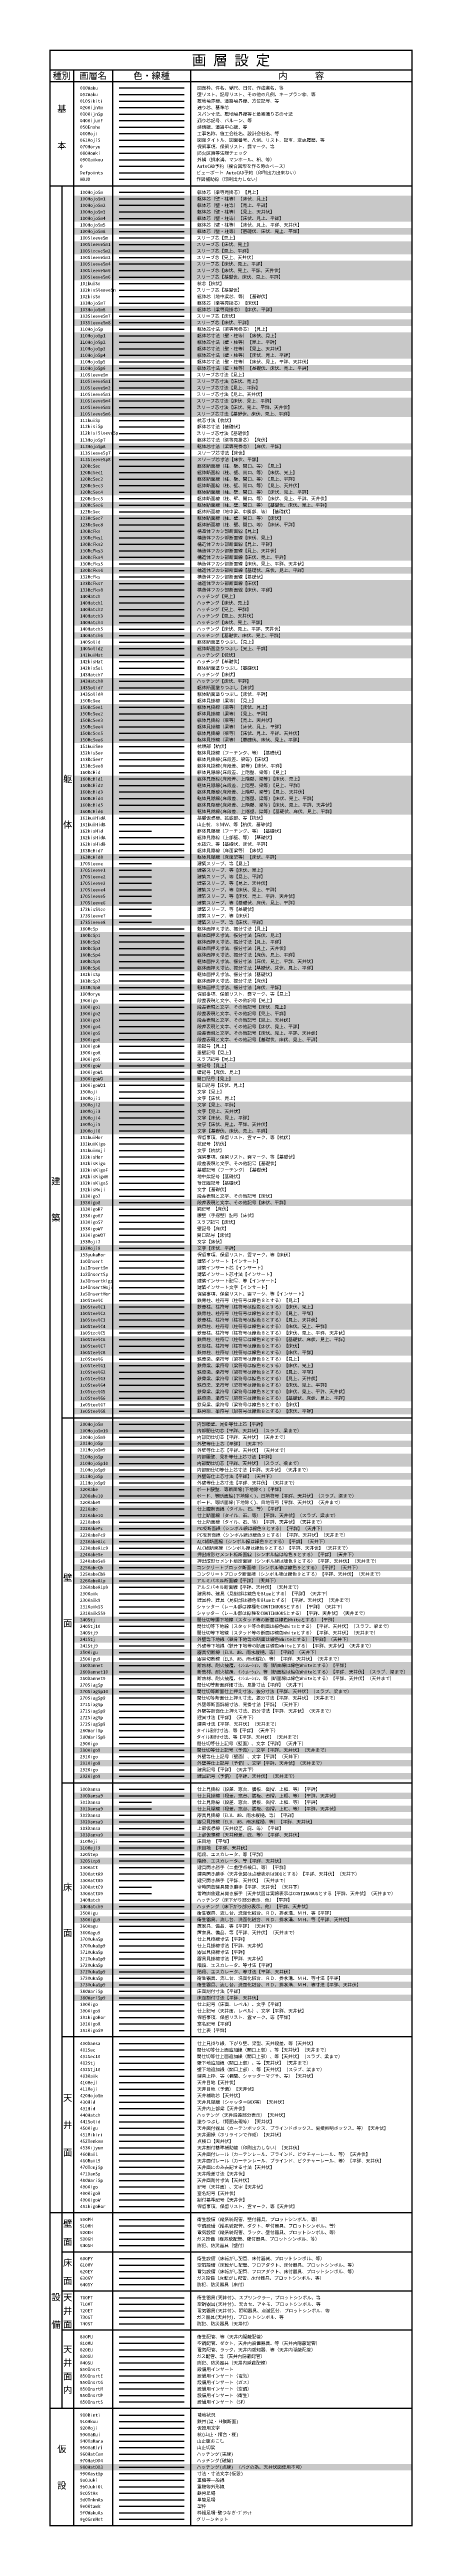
# Model space of a CAD drawing. Header units: millimetres. Extents: x -67913 to 128525, y -54442 to 63422.
# Drawn here: x -30278 to -30000, y -31900 to -30000 of the extents above; entities that cross this region are included whole.
import ezdxf
from ezdxf.enums import TextEntityAlignment as Align

# ---------------------------------------------------------------- set-up
doc = ezdxf.new("R2010")
doc.units = ezdxf.units.MM
doc.header["$LTSCALE"] = 500
for name, pattern in [('AXIS', [2.35, 2, -0.15, 0.05, -0.15]), ('DD1', [0.1, 0.05, -0.05]), ('DD11', [0.7, 0.3, -0.1, 0.05, -0.1, 0.05, -0.1]), ('DD16', [1.8, 1, -0.2, 0.1, -0.2, 0.1, -0.2]), ('DD2', [0.15, 0.1, -0.05]), ('DD3', [0.2, 0.1, -0.1]), ('DD4', [0.38, 0.3, -0.08]), ('DD5', [0.45, 0.2, -0.1, 0.05, -0.1]), ('DD6', [0.75, 0.5, -0.1, 0.05, -0.1])]:
    doc.linetypes.add(name, pattern=pattern)
doc.layers.get('0').update_dxf_attribs({"plot": 0})
for name, color, linetype in [('000Waku', 3, 'Continuous'), ('001Waku', 7, 'Continuous'), ('010Sikiti', 8, 'DD16'), ('020KijnSn', 1, 'AXIS'), ('030KijnSp', 8, 'Continuous'), ('040KijunF', 7, 'Continuous'), ('050Ensho', 3, 'DD6'), ('060Moji', 7, 'Continuous'), ('061MojiS', 8, 'Continuous'), ('070Horyu', 10, 'Continuous'), ('080Houki', 8, 'Continuous'), ('090Gaikou', 5, 'Continuous'), ('100HojoSn', 6, 'DD6'), ('100HojoSn1', 6, 'DD6'), ('100HojoSn2', 6, 'DD6'), ('100HojoSn3', 6, 'DD6'), ('100HojoSn4', 6, 'DD6'), ('100HojoSn5', 6, 'DD6'), ('100HojoSn6', 6, 'DD6'), ('100SleeveSn', 4, 'DD5'), ('100SleeveSn1', 4, 'DD5'), ('100SleeveSn2', 4, 'DD5'), ('100SleeveSn3', 4, 'DD5'), ('100SleeveSn4', 4, 'DD5'), ('100SleeveSn5', 4, 'DD5'), ('100SleeveSn6', 4, 'DD5'), ('101kuiSn', 6, 'DD6'), ('102kisSleeveSn', 4, 'DD5'), ('102kisSn', 6, 'DD6'), ('103HojoSn7', 6, 'DD6'), ('103HojoSn8', 6, 'DD6'), ('103SleeveSn7', 4, 'DD5'), ('103SleeveSn8', 4, 'DD5'), ('110HojoSp', 8, 'Continuous'), ('110HojoSp1', 8, 'Continuous'), ('110HojoSp2', 8, 'Continuous'), ('110HojoSp3', 8, 'Continuous'), ('110HojoSp4', 8, 'Continuous'), ('110HojoSp5', 8, 'Continuous'), ('110HojoSp6', 8, 'Continuous'), ('110SleeveSp', 8, 'Continuous'), ('110SleeveSp1', 8, 'Continuous'), ('110SleeveSp2', 8, 'Continuous'), ('110SleeveSp3', 8, 'Continuous'), ('110SleeveSp4', 8, 'Continuous'), ('110SleeveSp5', 8, 'Continuous'), ('110SleeveSp6', 8, 'Continuous'), ('111kuiSp', 8, 'Continuous'), ('112kisiSp', 8, 'Continuous'), ('112kisSleeveSp', 8, 'Continuous'), ('113HojoSp7', 8, 'Continuous'), ('113HojoSp8', 8, 'Continuous'), ('113SleeveSp7', 8, 'Continuous'), ('113SleeveSp8', 8, 'Continuous'), ('120RcSec', 7, 'Continuous'), ('120RcSec1', 7, 'Continuous'), ('120RcSec2', 7, 'Continuous'), ('120RcSec3', 7, 'Continuous'), ('120RcSec4', 7, 'Continuous'), ('120RcSec5', 7, 'Continuous'), ('120RcSec6', 7, 'Continuous'), ('122kisSec', 7, 'Continuous'), ('123RcSec7', 7, 'Continuous'), ('123RcSec8', 7, 'Continuous'), ('130RcFks', 2, 'DD3'), ('130RcFks1', 2, 'DD3'), ('130RcFks2', 2, 'DD3'), ('130RcFks3', 2, 'DD3'), ('130RcFks4', 2, 'DD3'), ('130RcFks5', 2, 'DD3'), ('130RcFks6', 2, 'DD3'), ('132kisFks', 2, 'DD3'), ('133RcFks7', 2, 'DD3'), ('133RcFks8', 2, 'DD3'), ('140Hatch', 5, 'Continuous'), ('140Hatch1', 5, 'Continuous'), ('140Hatch2', 5, 'Continuous'), ('140Hatch3', 5, 'Continuous'), ('140Hatch4', 5, 'Continuous'), ('140Hatch5', 5, 'Continuous'), ('140Hatch6', 5, 'Continuous'), ('140Solid', 253, 'Continuous'), ('140Solid2', 253, 'Continuous'), ('141kuiHat', 5, 'Continuous'), ('142kisHat', 5, 'Continuous'), ('142kisSol', 254, 'Continuous'), ('143Hatch7', 5, 'Continuous'), ('143Hatch8', 5, 'Continuous'), ('143Solid7', 253, 'Continuous'), ('143Solid8', 253, 'Continuous'), ('150RcSee', 4, 'Continuous'), ('150RcSee1', 4, 'Continuous'), ('150RcSee2', 4, 'Continuous'), ('150RcSee3', 4, 'Continuous'), ('150RcSee4', 4, 'Continuous'), ('150RcSee5', 4, 'Continuous'), ('150RcSee6', 4, 'Continuous'), ('151kuiSee', 7, 'Continuous'), ('152kisSee', 2, 'Continuous'), ('153RcSee7', 2, 'Continuous'), ('153RcSee8', 2, 'Continuous'), ('160RcHid', 4, 'DD2'), ('160RcHid1', 4, 'DD2'), ('160RcHid2', 4, 'DD2'), ('160RcHid3', 4, 'DD2'), ('160RcHid4', 4, 'DD2'), ('160RcHid5', 4, 'DD2'), ('160RcHid6', 4, 'DD2'), ('161kuiHidA', 4, 'DD2'), ('161kuiHidB', 6, 'DD2'), ('162kisHid', 2, 'DD1'), ('162kisHidA', 8, 'DD2'), ('162kisHidB', 5, 'DD2'), ('163RcHid7', 4, 'DD2'), ('163RcHid8', 4, 'DD2'), ('170Sleeve', 8, 'DD1'), ('170Sleeve1', 8, 'DD1'), ('170Sleeve2', 8, 'DD1'), ('170Sleeve3', 8, 'DD1'), ('170Sleeve4', 8, 'DD1'), ('170Sleeve5', 8, 'DD1'), ('170Sleeve6', 8, 'DD1'), ('172kisSlee', 8, 'DD1'), ('173Sleeve7', 8, 'DD1'), ('173Sleeve8', 8, 'DD1'), ('180RcSp', 8, 'Continuous'), ('180RcSp1', 8, 'Continuous'), ('180RcSp2', 8, 'Continuous'), ('180RcSp3', 8, 'Continuous'), ('180RcSp4', 8, 'Continuous'), ('180RcSp5', 8, 'Continuous'), ('180RcSp6', 8, 'Continuous'), ('182kisSp', 8, 'Continuous'), ('183RcSp7', 8, 'Continuous'), ('183RcSp8', 8, 'Continuous'), ('190Horyu', 10, 'Continuous'), ('190Kigo', 8, 'Continuous'), ('190Kigo1', 8, 'Continuous'), ('190Kigo2', 8, 'Continuous'), ('190Kigo3', 8, 'Continuous'), ('190Kigo4', 8, 'Continuous'), ('190Kigo5', 8, 'Continuous'), ('190Kigo6', 8, 'Continuous'), ('190KigoH', 8, 'Continuous'), ('190KigoK', 8, 'Continuous'), ('190KigoS', 8, 'Continuous'), ('190KigoW', 8, 'Continuous'), ('190KigoW1', 8, 'Continuous'), ('190KigoWO', 8, 'Continuous'), ('190KigoWO1', 8, 'Continuous'), ('190Moji', 8, 'Continuous'), ('190Moji1', 8, 'Continuous'), ('190Moji2', 8, 'Continuous'), ('190Moji3', 8, 'Continuous'), ('190Moji4', 8, 'Continuous'), ('190Moji5', 8, 'Continuous'), ('190Moji6', 8, 'Continuous'), ('191kuiHor', 10, 'Continuous'), ('191kuiKigo', 8, 'Continuous'), ('191kuimoji', 8, 'Continuous'), ('192kisHor', 10, 'Continuous'), ('192kisKigo', 8, 'Continuous'), ('192kisKigoF', 8, 'Continuous'), ('192kisKigoH', 8, 'Continuous'), ('192kisKigoS', 8, 'Continuous'), ('192kisMoji', 8, 'Continuous'), ('193Kigo7', 8, 'Continuous'), ('193Kigo8', 8, 'Continuous'), ('193KigoH7', 8, 'Continuous'), ('193KigoK7', 8, 'Continuous'), ('193KigoS7', 8, 'Continuous'), ('193KigoW7', 8, 'Continuous'), ('193KigoWO7', 8, 'Continuous'), ('193Moji7', 8, 'Continuous'), ('193Moji8', 8, 'Continuous'), ('193yukaHor', 10, 'Continuous'), ('1a0Insert', 2, 'Continuous'), ('1a1InsertSn', 4, 'DD5'), ('1a2InsertSp', 8, 'Continuous'), ('1a3InsertKigo', 8, 'Continuous'), ('1a4InsertMoji', 8, 'Continuous'), ('1a5InsertHor', 10, 'Continuous'), ('1b0SteelC', 7, 'Continuous'), ('1b0SteelC1', 7, 'Continuous'), ('1b0SteelC2', 7, 'Continuous'), ('1b0SteelC3', 7, 'Continuous'), ('1b0SteelC4', 7, 'Continuous'), ('1b0SteelC5', 7, 'Continuous'), ('1b0SteelC6', 7, 'Continuous'), ('1b0SteelC7', 7, 'Continuous'), ('1b0SteelC8', 7, 'Continuous'), ('1c0SteelG', 5, 'Continuous'), ('1c0SteelG1', 5, 'Continuous'), ('1c0SteelG2', 5, 'Continuous'), ('1c0SteelG3', 5, 'Continuous'), ('1c0SteelG4', 5, 'Continuous'), ('1c0SteelG5', 5, 'Continuous'), ('1c0SteelG6', 5, 'Continuous'), ('1e0SteelG7', 5, 'Continuous'), ('1e0SteelG8', 5, 'Continuous'), ('200HojoSn', 4, 'DD6'), ('200HojoSn10', 4, 'DD6'), ('200HojoSn9', 4, 'DD6'), ('201HojoSn', 6, 'DD6'), ('201HojoSn9', 6, 'DD6'), ('210HojoSp', 8, 'Continuous'), ('210HojoSp10', 8, 'Continuous'), ('210HojoSp9', 8, 'Continuous'), ('211HojoSp', 8, 'Continuous'), ('211HojoSp9', 8, 'Continuous'), ('220Kabe', 7, 'Continuous'), ('220Kabe10', 7, 'Continuous'), ('220Kabe9', 7, 'Continuous'), ('221Kabe', 7, 'Continuous'), ('221Kabe10', 7, 'Continuous'), ('221Kabe9', 7, 'Continuous'), ('222KabePc', 7, 'Continuous'), ('222KabePc9', 7, 'Continuous'), ('223KabeAlc', 7, 'Continuous'), ('223KabeAlc9', 7, 'Continuous'), ('224KabeSe', 7, 'Continuous'), ('224KabeSe9', 7, 'Continuous'), ('225KabeCb', 7, 'Continuous'), ('225KabeCb9', 7, 'Continuous'), ('226KabeAlp', 7, 'Continuous'), ('226KabeAlp9', 7, 'Continuous'), ('230Kaik', 7, 'Continuous'), ('230Kaik9', 7, 'Continuous'), ('231KaikSS', 7, 'DD11'), ('231KaikSS9', 7, 'DD11'), ('240Stj', 2, 'Continuous'), ('240Stj10', 2, 'Continuous'), ('240Stj9', 2, 'Continuous'), ('241Sitj9', 2, 'Continuous'), ('241Stj', 2, 'Continuous'), ('250Kigu', 7, 'Continuous'), ('250Kigu9', 7, 'Continuous'), ('260Dannet', 9, 'Continuous'), ('260Dannet10', 9, 'Continuous'), ('260Dannet9', 9, 'Continuous'), ('270SiagSp', 8, 'Continuous'), ('270SiagSp10', 8, 'Continuous'), ('270SiagSp9', 8, 'Continuous'), ('271SiagSp', 8, 'Continuous'), ('271SiagSp9', 8, 'Continuous'), ('272SiagSp', 8, 'Continuous'), ('272SiagSp9', 8, 'Continuous'), ('280WariSp', 8, 'Continuous'), ('280WariSp9', 8, 'Continuous'), ('290Kigo', 8, 'Continuous'), ('290Kigo9', 8, 'Continuous'), ('291Kigo', 8, 'Continuous'), ('291Kigo9', 8, 'Continuous'), ('292Kigo', 8, 'Continuous'), ('292Kigo9', 8, 'Continuous'), ('300Dansa', 4, 'Continuous'), ('300Dansa9', 4, 'Continuous'), ('301Dansa', 9, 'DD1'), ('301Dansa9', 9, 'DD1'), ('302Dansa', 5, 'Continuous'), ('302Dansa9', 5, 'Continuous'), ('303Dansa', 6, 'DD4'), ('303Dansa9', 6, 'DD4'), ('310Meji', 9, 'Continuous'), ('310Meji9', 9, 'Continuous'), ('320Step', 4, 'Continuous'), ('320Step9', 4, 'Continuous'), ('330Katt', 6, 'Continuous'), ('330KattA9', 6, 'Continuous'), ('330KattB9', 6, 'Continuous'), ('330KattC9', 6, 'DD1'), ('330KattD9', 6, 'DD1'), ('340Hatch', 9, 'DD2'), ('340Hatch9', 9, 'DD2'), ('350Kigu', 4, 'Continuous'), ('350Kigu9', 4, 'Continuous'), ('360Kagu', 3, 'DD3'), ('360Kagu9', 3, 'DD3'), ('370YukaSp', 8, 'Continuous'), ('370YukaSp9', 8, 'Continuous'), ('371YukaSp', 8, 'Continuous'), ('371YukaSp9', 8, 'Continuous'), ('372YukaSp', 8, 'Continuous'), ('372YukaSp9', 8, 'Continuous'), ('373YukaSp', 8, 'Continuous'), ('373YukaSp9', 8, 'Continuous'), ('380WariSp', 8, 'Continuous'), ('380WariSp9', 8, 'Continuous'), ('390Kigo', 8, 'Continuous'), ('390Kigo9', 8, 'Continuous'), ('391kigoHor', 10, 'Continuous'), ('391KigoR', 8, 'Continuous'), ('391KigoS9', 8, 'Continuous'), ('400Dansa', 4, 'Continuous'), ('401Sec', 7, 'Continuous'), ('401Sec10', 7, 'Continuous'), ('402Stj', 2, 'Continuous'), ('402Stj10', 2, 'Continuous'), ('403Kaik', 5, 'Continuous'), ('410Meji', 6, 'Continuous'), ('411Meji', 6, 'Continuous'), ('420HojoSn', 4, 'DD6'), ('430Hid', 4, 'DD2'), ('431Hid', 2, 'DD4'), ('440Hatch', 9, 'Continuous'), ('441Solid', 253, 'Continuous'), ('450Kigu', 4, 'Continuous'), ('451Mikiri', 3, 'Continuous'), ('452Tenken', 2, 'Continuous'), ('460Rail', 2, 'DD11'), ('460Rail9', 2, 'DD11'), ('470TenjSp', 8, 'Continuous'), ('471DanSp', 8, 'Continuous'), ('480WariSp', 8, 'Continuous'), ('490Kigo', 8, 'Continuous'), ('490KigoR', 8, 'Continuous'), ('490KigoW', 7, 'Continuous'), ('491kigoHor', 10, 'Continuous'), ('500PH', 131, 'Continuous'), ('510MH', 92, 'Continuous'), ('520EH', 13, 'Continuous'), ('530GH', 204, 'Continuous'), ('540SH', 15, 'Continuous'), ('600PY', 131, 'Continuous'), ('610MY', 92, 'Continuous'), ('620EY', 13, 'Continuous'), ('630GY', 204, 'Continuous'), ('640SY', 15, 'Continuous'), ('700PT', 131, 'Continuous'), ('710MT', 92, 'Continuous'), ('720ET', 13, 'Continuous'), ('730GT', 204, 'Continuous'), ('740ST', 15, 'Continuous'), ('800PU', 131, 'Continuous'), ('810MU', 92, 'Continuous'), ('820EU', 13, 'Continuous'), ('830GU', 204, 'Continuous'), ('840SU', 15, 'Continuous'), ('850Insrt', 8, 'Continuous'), ('850InsrtE', 33, 'Continuous'), ('850InsrtG', 204, 'Continuous'), ('850InsrtM', 92, 'Continuous'), ('850InsrtP', 131, 'Continuous'), ('850InsrtS', 15, 'Continuous'), ('900Rinti', 5, 'Continuous'), ('910Hkou', 5, 'Continuous'), ('920Moji', 7, 'Continuous'), ('930YaKui', 6, 'Continuous'), ('940YaHara', 6, 'Continuous'), ('950YaKiri', 6, 'Continuous'), ('960HatCon', 4, 'Continuous'), ('970HatDD4', 4, 'DD4'), ('980HatDD3', 4, 'DD3'), ('990KastSp', 7, 'Continuous'), ('9a0Juki', 4, 'Continuous'), ('9b0JukiOl', 7, 'Continuous'), ('9c0StAs', 3, 'Continuous'), ('9d0TnknAs', 3, 'Continuous'), ('9e0Ktawk', 2, 'Continuous'), ('9f0WakuAs', 3, 'Continuous'), ('9g0GrnNet', 3, 'Continuous')]:
    doc.layers.add(name, color=color, linetype=linetype)
doc.layers.add('453Kijyun', color=30, linetype='Continuous', plot=False)
doc.layers.add('HOJO', color=211, linetype='Continuous', plot=False)
doc.styles.add('ｺﾞｼｯｸ', font='MS Gothic.ttf')
doc.styles.add('ｺﾞｼｯｸ-縦', font='@MS Gothic.ttf')

msp = doc.modelspace()

# ---------------------------------------------------------------- hatches: boundary and pattern name
at = {"layer": '110SleeveSp'}
for points in [[(-30000, -30116.5), (-30000, -30111.5), (-30260, -30111.5), (-30260, -30116.5)], [(-30000, -30121.5), (-30000, -30116.5), (-30260, -30116.5), (-30260, -30121.5)], [(-30000, -30126.5), (-30000, -30121.5), (-30260, -30121.5), (-30260, -30126.5)], [(-30000, -30131.5), (-30000, -30126.5), (-30260, -30126.5), (-30260, -30131.5)], [(-30000, -30141.5), (-30000, -30136.5), (-30260, -30136.5), (-30260, -30141.5)], [(-30000, -30151.5), (-30000, -30146.5), (-30260, -30146.5), (-30260, -30151.5)], [(-30000, -30156.5), (-30000, -30151.5), (-30260, -30151.5), (-30260, -30156.5)], [(-30000, -30166.5), (-30000, -30161.5), (-30260, -30161.5), (-30260, -30166.5)], [(-30000, -30171.5), (-30000, -30166.5), (-30260, -30166.5), (-30260, -30171.5)], [(-30000, -30176.5), (-30000, -30171.5), (-30260, -30171.5), (-30260, -30176.5)], [(-30000, -30221.5), (-30000, -30216.5), (-30260, -30216.5), (-30260, -30221.5)], [(-30000, -30226.5), (-30000, -30221.5), (-30260, -30221.5), (-30260, -30226.5)], [(-30000, -30231.5), (-30000, -30226.5), (-30260, -30226.5), (-30260, -30231.5)], [(-30000, -30236.5), (-30000, -30231.5), (-30260, -30231.5), (-30260, -30236.5)], [(-30000, -30246.5), (-30000, -30241.5), (-30260, -30241.5), (-30260, -30246.5)], [(-30000, -30256.5), (-30000, -30251.5), (-30260, -30251.5), (-30260, -30256.5)], [(-30000, -30261.5), (-30000, -30256.5), (-30260, -30256.5), (-30260, -30261.5)], [(-30000, -30271.5), (-30000, -30266.5), (-30260, -30266.5), (-30260, -30271.5)], [(-30000, -30276.5), (-30000, -30271.5), (-30260, -30271.5), (-30260, -30276.5)], [(-30000, -30281.5), (-30000, -30276.5), (-30260, -30276.5), (-30260, -30281.5)], [(-30000, -30321.5), (-30000, -30316.5), (-30260, -30316.5), (-30260, -30321.5)], [(-30000, -30326.5), (-30000, -30321.5), (-30260, -30321.5), (-30260, -30326.5)], [(-30000, -30331.5), (-30000, -30326.5), (-30260, -30326.5), (-30260, -30331.5)], [(-30000, -30336.5), (-30000, -30331.5), (-30260, -30331.5), (-30260, -30336.5)], [(-30000, -30341.5), (-30000, -30336.5), (-30260, -30336.5), (-30260, -30341.5)], [(-30000, -30351.5), (-30000, -30346.5), (-30260, -30346.5), (-30260, -30351.5)], [(-30000, -30371.5), (-30000, -30366.5), (-30260, -30366.5), (-30260, -30371.5)], [(-30000, -30376.5), (-30000, -30371.5), (-30260, -30371.5), (-30260, -30376.5)], [(-30000, -30381.5), (-30000, -30376.5), (-30260, -30376.5), (-30260, -30381.5)], [(-30000, -30386.5), (-30000, -30381.5), (-30260, -30381.5), (-30260, -30386.5)], [(-30000, -30391.5), (-30000, -30386.5), (-30260, -30386.5), (-30260, -30391.5)], [(-30000, -30401.5), (-30000, -30396.5), (-30260, -30396.5), (-30260, -30401.5)], [(-30000, -30421.5), (-30000, -30416.5), (-30260, -30416.5), (-30260, -30421.5)], [(-30000, -30426.5), (-30000, -30421.5), (-30260, -30421.5), (-30260, -30426.5)], [(-30000, -30431.5), (-30000, -30426.5), (-30260, -30426.5), (-30260, -30431.5)], [(-30000, -30436.5), (-30000, -30431.5), (-30260, -30431.5), (-30260, -30436.5)], [(-30000, -30441.5), (-30000, -30436.5), (-30260, -30436.5), (-30260, -30441.5)], [(-30000, -30451.5), (-30000, -30446.5), (-30260, -30446.5), (-30260, -30451.5)], [(-30000, -30506.5), (-30000, -30501.5), (-30260, -30501.5), (-30260, -30506.5)], [(-30000, -30511.5), (-30000, -30506.5), (-30260, -30506.5), (-30260, -30511.5)], [(-30000, -30516.5), (-30000, -30511.5), (-30260, -30511.5), (-30260, -30516.5)], [(-30000, -30521.5), (-30000, -30516.5), (-30260, -30516.5), (-30260, -30521.5)], [(-30000, -30526.5), (-30000, -30521.5), (-30260, -30521.5), (-30260, -30526.5)], [(-30000, -30531.5), (-30000, -30526.5), (-30260, -30526.5), (-30260, -30531.5)], [(-30000, -30561.5), (-30000, -30556.5), (-30260, -30556.5), (-30260, -30561.5)], [(-30000, -30566.5), (-30000, -30561.5), (-30260, -30561.5), (-30260, -30566.5)], [(-30000, -30571.5), (-30000, -30566.5), (-30260, -30566.5), (-30260, -30571.5)], [(-30000, -30576.5), (-30000, -30571.5), (-30260, -30571.5), (-30260, -30576.5)], [(-30000, -30581.5), (-30000, -30576.5), (-30260, -30576.5), (-30260, -30581.5)], [(-30000, -30586.5), (-30000, -30581.5), (-30260, -30581.5), (-30260, -30586.5)], [(-30000, -30631.5), (-30000, -30626.5), (-30260, -30626.5), (-30260, -30631.5)], [(-30000, -30636.5), (-30000, -30631.5), (-30260, -30631.5), (-30260, -30636.5)], [(-30000, -30641.5), (-30000, -30636.5), (-30260, -30636.5), (-30260, -30641.5)], [(-30000, -30646.5), (-30000, -30641.5), (-30260, -30641.5), (-30260, -30646.5)], [(-30000, -30651.5), (-30000, -30646.5), (-30260, -30646.5), (-30260, -30651.5)], [(-30000, -30656.5), (-30000, -30651.5), (-30260, -30651.5), (-30260, -30656.5)], [(-30000, -30681.5), (-30000, -30676.5), (-30260, -30676.5), (-30260, -30681.5)], [(-30000, -30686.5), (-30000, -30681.5), (-30260, -30681.5), (-30260, -30686.5)], [(-30000, -30691.5), (-30000, -30686.5), (-30260, -30686.5), (-30260, -30691.5)], [(-30000, -30696.5), (-30000, -30691.5), (-30260, -30691.5), (-30260, -30696.5)], [(-30000, -30701.5), (-30000, -30696.5), (-30260, -30696.5), (-30260, -30701.5)], [(-30000, -30706.5), (-30000, -30701.5), (-30260, -30701.5), (-30260, -30706.5)], [(-30000, -30736.5), (-30000, -30731.5), (-30260, -30731.5), (-30260, -30736.5)], [(-30000, -30741.5), (-30000, -30736.5), (-30260, -30736.5), (-30260, -30741.5)], [(-30000, -30746.5), (-30000, -30741.5), (-30260, -30741.5), (-30260, -30746.5)], [(-30000, -30751.5), (-30000, -30746.5), (-30260, -30746.5), (-30260, -30751.5)], [(-30000, -30756.5), (-30000, -30751.5), (-30260, -30751.5), (-30260, -30756.5)], [(-30000, -30761.5), (-30000, -30756.5), (-30260, -30756.5), (-30260, -30761.5)], [(-30000, -30781.5), (-30000, -30776.5), (-30260, -30776.5), (-30260, -30781.5)], [(-30000, -30791.5), (-30000, -30786.5), (-30260, -30786.5), (-30260, -30791.5)], [(-30000, -30811.5), (-30000, -30806.5), (-30260, -30806.5), (-30260, -30811.5)], [(-30000, -30816.5), (-30000, -30811.5), (-30260, -30811.5), (-30260, -30816.5)], [(-30000, -30821.5), (-30000, -30816.5), (-30260, -30816.5), (-30260, -30821.5)], [(-30000, -30826.5), (-30000, -30821.5), (-30260, -30821.5), (-30260, -30826.5)], [(-30000, -30831.5), (-30000, -30826.5), (-30260, -30826.5), (-30260, -30831.5)], [(-30000, -30966.5), (-30000, -30961.5), (-30260, -30961.5), (-30260, -30966.5)], [(-30000, -30971.5), (-30000, -30966.5), (-30260, -30966.5), (-30260, -30971.5)], [(-30000, -30976.5), (-30000, -30971.5), (-30260, -30971.5), (-30260, -30976.5)], [(-30000, -30981.5), (-30000, -30976.5), (-30260, -30976.5), (-30260, -30981.5)], [(-30000, -30991.5), (-30000, -30986.5), (-30260, -30986.5), (-30260, -30991.5)], [(-30000, -31011.5), (-30000, -31006.5), (-30260, -31006.5), (-30260, -31011.5)], [(-30000, -31016.5), (-30000, -31011.5), (-30260, -31011.5), (-30260, -31016.5)], [(-30000, -31021.5), (-30000, -31016.5), (-30260, -31016.5), (-30260, -31021.5)], [(-30000, -31026.5), (-30000, -31021.5), (-30260, -31021.5), (-30260, -31026.5)], [(-30000, -31036.5), (-30000, -31031.5), (-30260, -31031.5), (-30260, -31036.5)]]:
    msp.add_hatch(color=241, dxfattribs=at).paths.add_polyline_path(points)
at = {"layer": '122kisSec'}
for points in [[(-30000, -30136.5), (-30260, -30136.5), (-30260, -30141.5), (-30000, -30141.5)], [(-30000, -30346.5), (-30260, -30346.5), (-30260, -30351.5), (-30000, -30351.5)], [(-30000, -30396.5), (-30260, -30396.5), (-30260, -30401.5), (-30000, -30401.5)], [(-30000, -30461.5), (-30260, -30461.5), (-30260, -30466.5), (-30000, -30466.5)], [(-30000, -30651.5), (-30260, -30651.5), (-30260, -30656.5), (-30000, -30656.5)], [(-30000, -30701.5), (-30260, -30701.5), (-30260, -30706.5), (-30000, -30706.5)]]:
    msp.add_hatch(color=241, dxfattribs=at).paths.add_polyline_path(points)
at = {"layer": '123RcSec7'}
for points in [[(-30000, -30116.5), (-30000, -30111.5), (-30260, -30111.5), (-30260, -30116.5)], [(-30000, -30131.5), (-30000, -30126.5), (-30260, -30126.5), (-30260, -30131.5)], [(-30000, -30141.5), (-30000, -30136.5), (-30260, -30136.5), (-30260, -30141.5)], [(-30000, -30151.5), (-30000, -30146.5), (-30260, -30146.5), (-30260, -30151.5)], [(-30000, -30166.5), (-30000, -30161.5), (-30260, -30161.5), (-30260, -30166.5)], [(-30000, -30171.5), (-30000, -30166.5), (-30260, -30166.5), (-30260, -30171.5)], [(-30000, -30176.5), (-30000, -30171.5), (-30260, -30171.5), (-30260, -30176.5)], [(-30000, -30201.5), (-30000, -30196.5), (-30260, -30196.5), (-30260, -30201.5)], [(-30000, -30211.5), (-30000, -30206.5), (-30260, -30206.5), (-30260, -30211.5)], [(-30000, -30221.5), (-30000, -30216.5), (-30260, -30216.5), (-30260, -30221.5)], [(-30000, -30236.5), (-30000, -30231.5), (-30260, -30231.5), (-30260, -30236.5)], [(-30000, -30246.5), (-30000, -30241.5), (-30260, -30241.5), (-30260, -30246.5)], [(-30000, -30256.5), (-30000, -30251.5), (-30260, -30251.5), (-30260, -30256.5)], [(-30000, -30271.5), (-30000, -30266.5), (-30260, -30266.5), (-30260, -30271.5)], [(-30000, -30276.5), (-30000, -30271.5), (-30260, -30271.5), (-30260, -30276.5)], [(-30000, -30281.5), (-30000, -30276.5), (-30260, -30276.5), (-30260, -30281.5)], [(-30000, -30306.5), (-30000, -30301.5), (-30260, -30301.5), (-30260, -30306.5)], [(-30000, -30316.5), (-30000, -30311.5), (-30260, -30311.5), (-30260, -30316.5)], [(-30000, -30341.5), (-30000, -30336.5), (-30260, -30336.5), (-30260, -30341.5)], [(-30000, -30351.5), (-30000, -30346.5), (-30260, -30346.5), (-30260, -30351.5)], [(-30000, -30361.5), (-30000, -30356.5), (-30260, -30356.5), (-30260, -30361.5)], [(-30000, -30366.5), (-30000, -30361.5), (-30260, -30361.5), (-30260, -30366.5)], [(-30000, -30376.5), (-30000, -30371.5), (-30260, -30371.5), (-30260, -30376.5)], [(-30000, -30391.5), (-30000, -30386.5), (-30260, -30386.5), (-30260, -30391.5)], [(-30000, -30401.5), (-30000, -30396.5), (-30260, -30396.5), (-30260, -30401.5)], [(-30000, -30411.5), (-30000, -30406.5), (-30260, -30406.5), (-30260, -30411.5)], [(-30000, -30416.5), (-30000, -30411.5), (-30260, -30411.5), (-30260, -30416.5)], [(-30000, -30426.5), (-30000, -30421.5), (-30260, -30421.5), (-30260, -30426.5)], [(-30000, -30441.5), (-30000, -30436.5), (-30260, -30436.5), (-30260, -30441.5)], [(-30000, -30451.5), (-30000, -30446.5), (-30260, -30446.5), (-30260, -30451.5)], [(-30000, -30486.5), (-30000, -30481.5), (-30260, -30481.5), (-30260, -30486.5)], [(-30000, -30491.5), (-30000, -30486.5), (-30260, -30486.5), (-30260, -30491.5)], [(-30000, -30506.5), (-30000, -30501.5), (-30260, -30501.5), (-30260, -30506.5)], [(-30000, -30521.5), (-30000, -30516.5), (-30260, -30516.5), (-30260, -30521.5)], [(-30000, -30526.5), (-30000, -30521.5), (-30260, -30521.5), (-30260, -30526.5)], [(-30000, -30531.5), (-30000, -30526.5), (-30260, -30526.5), (-30260, -30531.5)], [(-30000, -30561.5), (-30000, -30556.5), (-30260, -30556.5), (-30260, -30561.5)], [(-30000, -30576.5), (-30000, -30571.5), (-30260, -30571.5), (-30260, -30576.5)], [(-30000, -30581.5), (-30000, -30576.5), (-30260, -30576.5), (-30260, -30581.5)], [(-30000, -30586.5), (-30000, -30581.5), (-30260, -30581.5), (-30260, -30586.5)], [(-30000, -30621.5), (-30000, -30616.5), (-30260, -30616.5), (-30260, -30621.5)], [(-30000, -30631.5), (-30000, -30626.5), (-30260, -30626.5), (-30260, -30631.5)], [(-30000, -30646.5), (-30000, -30641.5), (-30260, -30641.5), (-30260, -30646.5)], [(-30000, -30651.5), (-30000, -30646.5), (-30260, -30646.5), (-30260, -30651.5)], [(-30000, -30656.5), (-30000, -30651.5), (-30260, -30651.5), (-30260, -30656.5)], [(-30000, -30696.5), (-30000, -30691.5), (-30260, -30691.5), (-30260, -30696.5)], [(-30000, -30701.5), (-30000, -30696.5), (-30260, -30696.5), (-30260, -30701.5)], [(-30000, -30706.5), (-30000, -30701.5), (-30260, -30701.5), (-30260, -30706.5)], [(-30000, -30721.5), (-30000, -30716.5), (-30260, -30716.5), (-30260, -30721.5)], [(-30000, -30736.5), (-30000, -30731.5), (-30260, -30731.5), (-30260, -30736.5)], [(-30000, -30751.5), (-30000, -30746.5), (-30260, -30746.5), (-30260, -30751.5)], [(-30000, -30756.5), (-30000, -30751.5), (-30260, -30751.5), (-30260, -30756.5)], [(-30000, -30761.5), (-30000, -30756.5), (-30260, -30756.5), (-30260, -30761.5)], [(-30000, -30821.5), (-30000, -30816.5), (-30260, -30816.5), (-30260, -30821.5)], [(-30000, -30826.5), (-30000, -30821.5), (-30260, -30821.5), (-30260, -30826.5)], [(-30000, -30831.5), (-30000, -30826.5), (-30260, -30826.5), (-30260, -30831.5)], [(-30000, -30886.5), (-30000, -30881.5), (-30260, -30881.5), (-30260, -30886.5)], [(-30000, -30921.5), (-30000, -30916.5), (-30260, -30916.5), (-30260, -30921.5)], [(-30000, -30966.5), (-30000, -30961.5), (-30260, -30961.5), (-30260, -30966.5)], [(-30000, -30981.5), (-30000, -30976.5), (-30260, -30976.5), (-30260, -30981.5)], [(-30000, -30991.5), (-30000, -30986.5), (-30260, -30986.5), (-30260, -30991.5)], [(-30000, -30996.5), (-30000, -30991.5), (-30260, -30991.5), (-30260, -30996.5)], [(-30000, -31001.5), (-30000, -30996.5), (-30260, -30996.5), (-30260, -31001.5)], [(-30000, -31011.5), (-30000, -31006.5), (-30260, -31006.5), (-30260, -31011.5)], [(-30000, -31026.5), (-30000, -31021.5), (-30260, -31021.5), (-30260, -31026.5)], [(-30000, -31031.5), (-30000, -31026.5), (-30260, -31026.5), (-30260, -31031.5)], [(-30000, -31036.5), (-30000, -31031.5), (-30260, -31031.5), (-30260, -31036.5)], [(-30000, -31046.5), (-30000, -31041.5), (-30260, -31041.5), (-30260, -31046.5)]]:
    msp.add_hatch(color=241, dxfattribs=at).paths.add_polyline_path(points)
at = {"layer": '220Kabe'}
for points in [[(-30000, -30121.5), (-30000, -30116.5), (-30260, -30116.5), (-30260, -30121.5)], [(-30000, -30131.5), (-30000, -30126.5), (-30260, -30126.5), (-30260, -30131.5)], [(-30000, -30141.5), (-30000, -30136.5), (-30260, -30136.5), (-30260, -30141.5)], [(-30000, -30156.5), (-30000, -30151.5), (-30260, -30151.5), (-30260, -30156.5)], [(-30000, -30166.5), (-30000, -30161.5), (-30260, -30161.5), (-30260, -30166.5)], [(-30000, -30176.5), (-30000, -30171.5), (-30260, -30171.5), (-30260, -30176.5)], [(-30000, -30201.5), (-30000, -30196.5), (-30260, -30196.5), (-30260, -30201.5)], [(-30000, -30211.5), (-30000, -30206.5), (-30260, -30206.5), (-30260, -30211.5)], [(-30000, -30226.5), (-30000, -30221.5), (-30260, -30221.5), (-30260, -30226.5)], [(-30000, -30236.5), (-30000, -30231.5), (-30260, -30231.5), (-30260, -30236.5)], [(-30000, -30246.5), (-30000, -30241.5), (-30260, -30241.5), (-30260, -30246.5)], [(-30000, -30261.5), (-30000, -30256.5), (-30260, -30256.5), (-30260, -30261.5)], [(-30000, -30271.5), (-30000, -30266.5), (-30260, -30266.5), (-30260, -30271.5)], [(-30000, -30281.5), (-30000, -30276.5), (-30260, -30276.5), (-30260, -30281.5)], [(-30000, -30306.5), (-30000, -30301.5), (-30260, -30301.5), (-30260, -30306.5)], [(-30000, -30316.5), (-30000, -30311.5), (-30260, -30311.5), (-30260, -30316.5)], [(-30000, -30331.5), (-30000, -30326.5), (-30260, -30326.5), (-30260, -30331.5)], [(-30000, -30341.5), (-30000, -30336.5), (-30260, -30336.5), (-30260, -30341.5)], [(-30000, -30351.5), (-30000, -30346.5), (-30260, -30346.5), (-30260, -30351.5)], [(-30000, -30366.5), (-30000, -30361.5), (-30260, -30361.5), (-30260, -30366.5)], [(-30000, -30381.5), (-30000, -30376.5), (-30260, -30376.5), (-30260, -30381.5)], [(-30000, -30391.5), (-30000, -30386.5), (-30260, -30386.5), (-30260, -30391.5)], [(-30000, -30401.5), (-30000, -30396.5), (-30260, -30396.5), (-30260, -30401.5)], [(-30000, -30416.5), (-30000, -30411.5), (-30260, -30411.5), (-30260, -30416.5)], [(-30000, -30431.5), (-30000, -30426.5), (-30260, -30426.5), (-30260, -30431.5)], [(-30000, -30441.5), (-30000, -30436.5), (-30260, -30436.5), (-30260, -30441.5)], [(-30000, -30451.5), (-30000, -30446.5), (-30260, -30446.5), (-30260, -30451.5)], [(-30000, -30461.5), (-30000, -30456.5), (-30260, -30456.5), (-30260, -30461.5)], [(-30000, -30486.5), (-30000, -30481.5), (-30260, -30481.5), (-30260, -30486.5)], [(-30000, -30511.5), (-30000, -30506.5), (-30260, -30506.5), (-30260, -30511.5)], [(-30000, -30521.5), (-30000, -30516.5), (-30260, -30516.5), (-30260, -30521.5)], [(-30000, -30531.5), (-30000, -30526.5), (-30260, -30526.5), (-30260, -30531.5)], [(-30000, -30566.5), (-30000, -30561.5), (-30260, -30561.5), (-30260, -30566.5)], [(-30000, -30576.5), (-30000, -30571.5), (-30260, -30571.5), (-30260, -30576.5)], [(-30000, -30581.5), (-30000, -30576.5), (-30260, -30576.5), (-30260, -30581.5)], [(-30000, -30586.5), (-30000, -30581.5), (-30260, -30581.5), (-30260, -30586.5)], [(-30000, -30636.5), (-30000, -30631.5), (-30260, -30631.5), (-30260, -30636.5)], [(-30000, -30646.5), (-30000, -30641.5), (-30260, -30641.5), (-30260, -30646.5)], [(-30000, -30651.5), (-30000, -30646.5), (-30260, -30646.5), (-30260, -30651.5)], [(-30000, -30656.5), (-30000, -30651.5), (-30260, -30651.5), (-30260, -30656.5)], [(-30000, -30671.5), (-30000, -30666.5), (-30260, -30666.5), (-30260, -30671.5)], [(-30000, -30686.5), (-30000, -30681.5), (-30260, -30681.5), (-30260, -30686.5)], [(-30000, -30696.5), (-30000, -30691.5), (-30260, -30691.5), (-30260, -30696.5)], [(-30000, -30701.5), (-30000, -30696.5), (-30260, -30696.5), (-30260, -30701.5)], [(-30000, -30706.5), (-30000, -30701.5), (-30260, -30701.5), (-30260, -30706.5)], [(-30000, -30721.5), (-30000, -30716.5), (-30260, -30716.5), (-30260, -30721.5)], [(-30000, -30741.5), (-30000, -30736.5), (-30260, -30736.5), (-30260, -30741.5)], [(-30000, -30751.5), (-30000, -30746.5), (-30260, -30746.5), (-30260, -30751.5)], [(-30000, -30761.5), (-30000, -30756.5), (-30260, -30756.5), (-30260, -30761.5)], [(-30000, -30821.5), (-30000, -30816.5), (-30260, -30816.5), (-30260, -30821.5)], [(-30000, -30826.5), (-30000, -30821.5), (-30260, -30821.5), (-30260, -30826.5)], [(-30000, -30831.5), (-30000, -30826.5), (-30260, -30826.5), (-30260, -30831.5)], [(-30000, -30886.5), (-30000, -30881.5), (-30260, -30881.5), (-30260, -30886.5)], [(-30000, -30921.5), (-30000, -30916.5), (-30260, -30916.5), (-30260, -30921.5)], [(-30000, -30971.5), (-30000, -30966.5), (-30260, -30966.5), (-30260, -30971.5)], [(-30000, -30981.5), (-30000, -30976.5), (-30260, -30976.5), (-30260, -30981.5)], [(-30000, -30991.5), (-30000, -30986.5), (-30260, -30986.5), (-30260, -30991.5)], [(-30000, -31001.5), (-30000, -30996.5), (-30260, -30996.5), (-30260, -31001.5)], [(-30000, -31016.5), (-30000, -31011.5), (-30260, -31011.5), (-30260, -31016.5)], [(-30000, -31031.5), (-30000, -31026.5), (-30260, -31026.5), (-30260, -31031.5)], [(-30000, -31036.5), (-30000, -31031.5), (-30260, -31031.5), (-30260, -31036.5)], [(-30000, -31046.5), (-30000, -31041.5), (-30260, -31041.5), (-30260, -31046.5)], [(-30000, -31056.5), (-30000, -31051.5), (-30260, -31051.5), (-30260, -31056.5)], [(-30000, -31071.5), (-30000, -31066.5), (-30260, -31066.5), (-30260, -31071.5)], [(-30000, -31081.5), (-30000, -31076.5), (-30260, -31076.5), (-30260, -31081.5)], [(-30000, -31096.5), (-30000, -31091.5), (-30260, -31091.5), (-30260, -31096.5)], [(-30000, -31106.5), (-30000, -31101.5), (-30260, -31101.5), (-30260, -31106.5)], [(-30000, -31121.5), (-30000, -31116.5), (-30260, -31116.5), (-30260, -31121.5)], [(-30000, -31136.5), (-30000, -31131.5), (-30260, -31131.5), (-30260, -31136.5)], [(-30000, -31146.5), (-30000, -31141.5), (-30260, -31141.5), (-30260, -31146.5)], [(-30000, -31156.5), (-30000, -31151.5), (-30260, -31151.5), (-30260, -31156.5)], [(-30000, -31166.5), (-30000, -31161.5), (-30260, -31161.5), (-30260, -31166.5)], [(-30000, -31176.5), (-30000, -31171.5), (-30260, -31171.5), (-30260, -31176.5)], [(-30000, -31206.5), (-30000, -31201.5), (-30260, -31201.5), (-30260, -31206.5)], [(-30000, -31221.5), (-30000, -31216.5), (-30260, -31216.5), (-30260, -31221.5)], [(-30000, -31231.5), (-30000, -31226.5), (-30260, -31226.5), (-30260, -31231.5)], [(-30000, -31241.5), (-30000, -31236.5), (-30260, -31236.5), (-30260, -31241.5)], [(-30000, -31306.5), (-30000, -31301.5), (-30260, -31301.5), (-30260, -31306.5)], [(-30000, -31316.5), (-30000, -31311.5), (-30260, -31311.5), (-30260, -31316.5)], [(-30000, -31326.5), (-30000, -31321.5), (-30260, -31321.5), (-30260, -31326.5)], [(-30000, -31341.5), (-30000, -31336.5), (-30260, -31336.5), (-30260, -31341.5)], [(-30000, -31351.5), (-30000, -31346.5), (-30260, -31346.5), (-30260, -31351.5)], [(-30000, -31361.5), (-30000, -31356.5), (-30260, -31356.5), (-30260, -31361.5)], [(-30000, -31371.5), (-30000, -31366.5), (-30260, -31366.5), (-30260, -31371.5)], [(-30000, -31381.5), (-30000, -31376.5), (-30260, -31376.5), (-30260, -31381.5)], [(-30000, -31391.5), (-30000, -31386.5), (-30260, -31386.5), (-30260, -31391.5)], [(-30000, -31426.5), (-30000, -31421.5), (-30260, -31421.5), (-30260, -31426.5)], [(-30000, -31436.5), (-30000, -31431.5), (-30260, -31431.5), (-30260, -31436.5)], [(-30000, -31476.5), (-30000, -31471.5), (-30260, -31471.5), (-30260, -31476.5)], [(-30000, -31486.5), (-30000, -31481.5), (-30260, -31481.5), (-30260, -31486.5)], [(-30000, -31496.5), (-30000, -31491.5), (-30260, -31491.5), (-30260, -31496.5)]]:
    msp.add_hatch(color=241, dxfattribs=at).paths.add_polyline_path(points)
at = {"layer": '400Dansa'}
for points in [[(-30000, -31061.5), (-30000, -31056.5), (-30260, -31056.5), (-30260, -31061.5)], [(-30000, -31086.5), (-30000, -31081.5), (-30260, -31081.5), (-30260, -31086.5)], [(-30000, -31111.5), (-30000, -31106.5), (-30260, -31106.5), (-30260, -31111.5)], [(-30000, -31126.5), (-30000, -31121.5), (-30260, -31121.5), (-30260, -31126.5)], [(-30000, -31246.5), (-30000, -31241.5), (-30260, -31241.5), (-30260, -31246.5)], [(-30000, -31261.5), (-30000, -31256.5), (-30260, -31256.5), (-30260, -31261.5)], [(-30000, -31856.5), (-30000, -31851.5), (-30260, -31851.5), (-30260, -31856.5)]]:
    msp.add_hatch(color=241, dxfattribs=at).paths.add_polyline_path(points)

# ---------------------------------------------------------------- linework, layer by layer
msp.add_line((-30225, -30089), (-30175, -30089))
at = {"layer": '000Waku'}
for p, q in [((-30278, -30015), (-30000, -30015)), ((-30260, -30015), (-30260, -31899)), ((-30230, -30015), (-30230, -31899)), ((-30170, -30015), (-30170, -31899)), ((-30278, -30024), (-30000, -30024)), ((-30225, -30029), (-30175, -30029)), ((-30278, -30104), (-30000, -30104)), ((-30269, -30104), (-30269, -31809)), ((-30269, -31049), (-30000, -31049)), ((-30269, -31329), (-30000, -31329)), ((-30000, -31524), (-30269, -31524)), ((-30000, -31659), (-30278, -31659)), ((-30000, -31689), (-30269, -31689)), ((-30000, -31719), (-30269, -31719)), ((-30000, -31749), (-30269, -31749)), ((-30000, -31809), (-30278, -31809))]:
    msp.add_line(p, q, dxfattribs=at)
at = {"layer": '000Waku', "const_width": 1}
msp.add_lwpolyline([(-30000, -31899), (-30278, -31899), (-30278, -30000), (-30000, -30000)], close=True, dxfattribs=at)
at = {"layer": '001Waku'}
msp.add_line((-30225, -30034), (-30175, -30034), dxfattribs=at)
at = {"layer": '010Sikiti'}
msp.add_line((-30225, -30039), (-30175, -30039), dxfattribs=at)
at = {"layer": '020KijnSn'}
msp.add_line((-30225, -30044), (-30175, -30044), dxfattribs=at)
at = {"layer": '030KijnSp'}
msp.add_line((-30225, -30049), (-30175, -30049), dxfattribs=at)
at = {"layer": '040KijunF'}
msp.add_line((-30225, -30054), (-30175, -30054), dxfattribs=at)
at = {"layer": '050Ensho'}
msp.add_line((-30225, -30059), (-30175, -30059), dxfattribs=at)
at = {"layer": '060Moji'}
msp.add_line((-30225, -30064), (-30175, -30064), dxfattribs=at)
at = {"layer": '061MojiS'}
msp.add_line((-30225, -30069), (-30175, -30069), dxfattribs=at)
at = {"layer": '070Horyu'}
msp.add_line((-30225, -30074), (-30175, -30074), dxfattribs=at)
at = {"layer": '080Houki'}
msp.add_line((-30225, -30079), (-30175, -30079), dxfattribs=at)
at = {"layer": '090Gaikou'}
msp.add_line((-30225, -30084), (-30175, -30084), dxfattribs=at)
at = {"layer": '100HojoSn'}
msp.add_line((-30225, -30109), (-30175, -30109), dxfattribs=at)
at = {"layer": '100HojoSn1'}
msp.add_line((-30225, -30114), (-30175, -30114), dxfattribs=at)
at = {"layer": '100HojoSn2'}
msp.add_line((-30225, -30119), (-30175, -30119), dxfattribs=at)
at = {"layer": '100HojoSn3'}
msp.add_line((-30225, -30124), (-30175, -30124), dxfattribs=at)
at = {"layer": '100HojoSn4'}
msp.add_line((-30225, -30129), (-30175, -30129), dxfattribs=at)
at = {"layer": '100HojoSn5'}
msp.add_line((-30225, -30134), (-30175, -30134), dxfattribs=at)
at = {"layer": '100HojoSn6'}
msp.add_line((-30225, -30139), (-30175, -30139), dxfattribs=at)
at = {"layer": '100SleeveSn'}
msp.add_line((-30225, -30144), (-30175, -30144), dxfattribs=at)
at = {"layer": '100SleeveSn1'}
msp.add_line((-30225, -30149), (-30175, -30149), dxfattribs=at)
at = {"layer": '100SleeveSn2'}
msp.add_line((-30225, -30154), (-30175, -30154), dxfattribs=at)
at = {"layer": '100SleeveSn3'}
msp.add_line((-30225, -30159), (-30175, -30159), dxfattribs=at)
at = {"layer": '100SleeveSn4'}
msp.add_line((-30225, -30164), (-30175, -30164), dxfattribs=at)
at = {"layer": '100SleeveSn5'}
msp.add_line((-30225, -30169), (-30175, -30169), dxfattribs=at)
at = {"layer": '100SleeveSn6'}
msp.add_line((-30225, -30174), (-30175, -30174), dxfattribs=at)
at = {"layer": '101kuiSn'}
msp.add_line((-30225, -30179), (-30175, -30179), dxfattribs=at)
at = {"layer": '102kisSleeveSn'}
msp.add_line((-30225, -30184), (-30175, -30184), dxfattribs=at)
at = {"layer": '102kisSn'}
msp.add_line((-30225, -30189), (-30175, -30189), dxfattribs=at)
at = {"layer": '103HojoSn7'}
msp.add_line((-30225, -30194), (-30175, -30194), dxfattribs=at)
at = {"layer": '103HojoSn8'}
msp.add_line((-30225, -30199), (-30175, -30199), dxfattribs=at)
at = {"layer": '103SleeveSn7'}
msp.add_line((-30225, -30204), (-30175, -30204), dxfattribs=at)
at = {"layer": '103SleeveSn8'}
msp.add_line((-30225, -30209), (-30175, -30209), dxfattribs=at)
at = {"layer": '110HojoSp'}
msp.add_line((-30225, -30214), (-30175, -30214), dxfattribs=at)
at = {"layer": '110HojoSp1'}
msp.add_line((-30225, -30219), (-30175, -30219), dxfattribs=at)
at = {"layer": '110HojoSp2'}
msp.add_line((-30225, -30224), (-30175, -30224), dxfattribs=at)
at = {"layer": '110HojoSp3'}
msp.add_line((-30225, -30229), (-30175, -30229), dxfattribs=at)
at = {"layer": '110HojoSp4'}
msp.add_line((-30225, -30234), (-30175, -30234), dxfattribs=at)
at = {"layer": '110HojoSp5'}
msp.add_line((-30225, -30239), (-30175, -30239), dxfattribs=at)
at = {"layer": '110HojoSp6'}
msp.add_line((-30225, -30244), (-30175, -30244), dxfattribs=at)
at = {"layer": '110SleeveSp'}
msp.add_line((-30225, -30249), (-30175, -30249), dxfattribs=at)
at = {"layer": '110SleeveSp1'}
msp.add_line((-30225, -30254), (-30175, -30254), dxfattribs=at)
at = {"layer": '110SleeveSp2'}
msp.add_line((-30225, -30259), (-30175, -30259), dxfattribs=at)
at = {"layer": '110SleeveSp3'}
msp.add_line((-30225, -30264), (-30175, -30264), dxfattribs=at)
at = {"layer": '110SleeveSp4'}
msp.add_line((-30225, -30269), (-30175, -30269), dxfattribs=at)
at = {"layer": '110SleeveSp5'}
msp.add_line((-30225, -30274), (-30175, -30274), dxfattribs=at)
at = {"layer": '110SleeveSp6'}
msp.add_line((-30225, -30279), (-30175, -30279), dxfattribs=at)
at = {"layer": '111kuiSp'}
msp.add_line((-30225, -30284), (-30175, -30284), dxfattribs=at)
at = {"layer": '112kisiSp'}
msp.add_line((-30225, -30289), (-30175, -30289), dxfattribs=at)
at = {"layer": '112kisSleeveSp'}
msp.add_line((-30225, -30294), (-30175, -30294), dxfattribs=at)
at = {"layer": '113HojoSp7'}
msp.add_line((-30225, -30299), (-30175, -30299), dxfattribs=at)
at = {"layer": '113HojoSp8'}
msp.add_line((-30225, -30304), (-30175, -30304), dxfattribs=at)
at = {"layer": '113SleeveSp7'}
msp.add_line((-30225, -30309), (-30175, -30309), dxfattribs=at)
at = {"layer": '113SleeveSp8'}
msp.add_line((-30225, -30314), (-30175, -30314), dxfattribs=at)
at = {"layer": '120RcSec'}
msp.add_line((-30225, -30319), (-30175, -30319), dxfattribs=at)
at = {"layer": '120RcSec1'}
msp.add_line((-30225, -30324), (-30175, -30324), dxfattribs=at)
at = {"layer": '120RcSec2'}
msp.add_line((-30225, -30329), (-30175, -30329), dxfattribs=at)
at = {"layer": '120RcSec3'}
msp.add_line((-30225, -30334), (-30175, -30334), dxfattribs=at)
at = {"layer": '120RcSec4'}
msp.add_line((-30225, -30339), (-30175, -30339), dxfattribs=at)
at = {"layer": '120RcSec5'}
msp.add_line((-30225, -30344), (-30175, -30344), dxfattribs=at)
at = {"layer": '120RcSec6'}
msp.add_line((-30225, -30349), (-30175, -30349), dxfattribs=at)
at = {"layer": '122kisSec'}
msp.add_line((-30225, -30354), (-30175, -30354), dxfattribs=at)
at = {"layer": '123RcSec7'}
msp.add_line((-30225, -30359), (-30175, -30359), dxfattribs=at)
at = {"layer": '123RcSec8'}
msp.add_line((-30225, -30364), (-30175, -30364), dxfattribs=at)
at = {"layer": '130RcFks'}
msp.add_line((-30225, -30369), (-30175, -30369), dxfattribs=at)
at = {"layer": '130RcFks1'}
msp.add_line((-30225, -30374), (-30175, -30374), dxfattribs=at)
at = {"layer": '130RcFks2'}
msp.add_line((-30225, -30379), (-30175, -30379), dxfattribs=at)
at = {"layer": '130RcFks3'}
msp.add_line((-30225, -30384), (-30175, -30384), dxfattribs=at)
at = {"layer": '130RcFks4'}
msp.add_line((-30225, -30389), (-30175, -30389), dxfattribs=at)
at = {"layer": '130RcFks5'}
msp.add_line((-30225, -30394), (-30175, -30394), dxfattribs=at)
at = {"layer": '130RcFks6'}
msp.add_line((-30225, -30399), (-30175, -30399), dxfattribs=at)
at = {"layer": '132kisFks'}
msp.add_line((-30225, -30404), (-30175, -30404), dxfattribs=at)
at = {"layer": '133RcFks7'}
msp.add_line((-30225, -30409), (-30175, -30409), dxfattribs=at)
at = {"layer": '133RcFks8'}
msp.add_line((-30225, -30414), (-30175, -30414), dxfattribs=at)
at = {"layer": '140Hatch'}
msp.add_line((-30225, -30419), (-30175, -30419), dxfattribs=at)
at = {"layer": '140Hatch1'}
msp.add_line((-30225, -30424), (-30175, -30424), dxfattribs=at)
at = {"layer": '140Hatch2'}
msp.add_line((-30225, -30429), (-30175, -30429), dxfattribs=at)
at = {"layer": '140Hatch3'}
msp.add_line((-30225, -30434), (-30175, -30434), dxfattribs=at)
at = {"layer": '140Hatch4'}
msp.add_line((-30225, -30439), (-30175, -30439), dxfattribs=at)
at = {"layer": '140Hatch5'}
msp.add_line((-30225, -30444), (-30175, -30444), dxfattribs=at)
at = {"layer": '140Hatch6'}
msp.add_line((-30225, -30449), (-30175, -30449), dxfattribs=at)
at = {"layer": '140Solid'}
msp.add_line((-30225, -30454), (-30175, -30454), dxfattribs=at)
at = {"layer": '140Solid2'}
msp.add_line((-30225, -30459), (-30175, -30459), dxfattribs=at)
at = {"layer": '141kuiHat'}
msp.add_line((-30225, -30464), (-30175, -30464), dxfattribs=at)
at = {"layer": '142kisHat'}
msp.add_line((-30225, -30469), (-30175, -30469), dxfattribs=at)
at = {"layer": '142kisSol'}
msp.add_line((-30225, -30474), (-30175, -30474), dxfattribs=at)
at = {"layer": '143Hatch7'}
msp.add_line((-30225, -30479), (-30175, -30479), dxfattribs=at)
at = {"layer": '143Hatch8'}
msp.add_line((-30225, -30484), (-30175, -30484), dxfattribs=at)
at = {"layer": '143Solid7'}
msp.add_line((-30225, -30489), (-30175, -30489), dxfattribs=at)
at = {"layer": '143Solid8'}
msp.add_line((-30225, -30494), (-30175, -30494), dxfattribs=at)
at = {"layer": '150RcSee'}
msp.add_line((-30225, -30499), (-30175, -30499), dxfattribs=at)
at = {"layer": '150RcSee1'}
msp.add_line((-30225, -30504), (-30175, -30504), dxfattribs=at)
at = {"layer": '150RcSee2'}
msp.add_line((-30225, -30509), (-30175, -30509), dxfattribs=at)
at = {"layer": '150RcSee3'}
msp.add_line((-30225, -30514), (-30175, -30514), dxfattribs=at)
at = {"layer": '150RcSee4'}
msp.add_line((-30225, -30519), (-30175, -30519), dxfattribs=at)
at = {"layer": '150RcSee5'}
msp.add_line((-30225, -30524), (-30175, -30524), dxfattribs=at)
at = {"layer": '150RcSee6'}
msp.add_line((-30225, -30529), (-30175, -30529), dxfattribs=at)
at = {"layer": '151kuiSee'}
msp.add_line((-30225, -30534), (-30175, -30534), dxfattribs=at)
at = {"layer": '152kisSee'}
msp.add_line((-30225, -30539), (-30175, -30539), dxfattribs=at)
at = {"layer": '153RcSee7'}
msp.add_line((-30225, -30544), (-30175, -30544), dxfattribs=at)
at = {"layer": '153RcSee8'}
msp.add_line((-30225, -30549), (-30175, -30549), dxfattribs=at)
at = {"layer": '160RcHid'}
msp.add_line((-30225, -30554), (-30175, -30554), dxfattribs=at)
at = {"layer": '160RcHid1'}
msp.add_line((-30225, -30559), (-30175, -30559), dxfattribs=at)
at = {"layer": '160RcHid2'}
msp.add_line((-30225, -30564), (-30175, -30564), dxfattribs=at)
at = {"layer": '160RcHid3'}
msp.add_line((-30225, -30569), (-30175, -30569), dxfattribs=at)
at = {"layer": '160RcHid4'}
msp.add_line((-30225, -30574), (-30175, -30574), dxfattribs=at)
at = {"layer": '160RcHid5'}
msp.add_line((-30225, -30579), (-30175, -30579), dxfattribs=at)
at = {"layer": '160RcHid6'}
msp.add_line((-30225, -30584), (-30175, -30584), dxfattribs=at)
at = {"layer": '161kuiHidA'}
msp.add_line((-30225, -30589), (-30175, -30589), dxfattribs=at)
at = {"layer": '161kuiHidB'}
msp.add_line((-30225, -30594), (-30175, -30594), dxfattribs=at)
at = {"layer": '162kisHid'}
msp.add_line((-30225, -30599), (-30175, -30599), dxfattribs=at)
at = {"layer": '162kisHidA'}
msp.add_line((-30225, -30604), (-30175, -30604), dxfattribs=at)
at = {"layer": '162kisHidB'}
msp.add_line((-30225, -30609), (-30175, -30609), dxfattribs=at)
at = {"layer": '163RcHid7'}
msp.add_line((-30225, -30614), (-30175, -30614), dxfattribs=at)
at = {"layer": '163RcHid8'}
msp.add_line((-30225, -30619), (-30175, -30619), dxfattribs=at)
at = {"layer": '170Sleeve'}
msp.add_line((-30225, -30624), (-30175, -30624), dxfattribs=at)
at = {"layer": '170Sleeve1'}
msp.add_line((-30225, -30629), (-30175, -30629), dxfattribs=at)
at = {"layer": '170Sleeve2'}
msp.add_line((-30225, -30634), (-30175, -30634), dxfattribs=at)
at = {"layer": '170Sleeve3'}
msp.add_line((-30225, -30639), (-30175, -30639), dxfattribs=at)
at = {"layer": '170Sleeve4'}
msp.add_line((-30225, -30644), (-30175, -30644), dxfattribs=at)
at = {"layer": '170Sleeve5'}
msp.add_line((-30225, -30649), (-30175, -30649), dxfattribs=at)
at = {"layer": '170Sleeve6'}
msp.add_line((-30225, -30654), (-30175, -30654), dxfattribs=at)
at = {"layer": '172kisSlee'}
msp.add_line((-30225, -30659), (-30175, -30659), dxfattribs=at)
at = {"layer": '173Sleeve7'}
msp.add_line((-30225, -30664), (-30175, -30664), dxfattribs=at)
at = {"layer": '173Sleeve8'}
msp.add_line((-30225, -30669), (-30175, -30669), dxfattribs=at)
at = {"layer": '180RcSp'}
msp.add_line((-30225, -30674), (-30175, -30674), dxfattribs=at)
at = {"layer": '180RcSp1'}
msp.add_line((-30225, -30679), (-30175, -30679), dxfattribs=at)
at = {"layer": '180RcSp2'}
msp.add_line((-30225, -30684), (-30175, -30684), dxfattribs=at)
at = {"layer": '180RcSp3'}
msp.add_line((-30225, -30689), (-30175, -30689), dxfattribs=at)
at = {"layer": '180RcSp4'}
msp.add_line((-30225, -30694), (-30175, -30694), dxfattribs=at)
at = {"layer": '180RcSp5'}
msp.add_line((-30225, -30699), (-30175, -30699), dxfattribs=at)
at = {"layer": '180RcSp6'}
msp.add_line((-30225, -30704), (-30175, -30704), dxfattribs=at)
at = {"layer": '182kisSp'}
msp.add_line((-30225, -30709), (-30175, -30709), dxfattribs=at)
at = {"layer": '183RcSp7'}
msp.add_line((-30225, -30714), (-30175, -30714), dxfattribs=at)
at = {"layer": '183RcSp8'}
msp.add_line((-30225, -30719), (-30175, -30719), dxfattribs=at)
at = {"layer": '190Horyu'}
msp.add_line((-30225, -30724), (-30175, -30724), dxfattribs=at)
at = {"layer": '190Kigo'}
msp.add_line((-30225, -30729), (-30175, -30729), dxfattribs=at)
at = {"layer": '190Kigo1'}
msp.add_line((-30225, -30734), (-30175, -30734), dxfattribs=at)
at = {"layer": '190Kigo2'}
msp.add_line((-30225, -30739), (-30175, -30739), dxfattribs=at)
at = {"layer": '190Kigo3'}
msp.add_line((-30225, -30744), (-30175, -30744), dxfattribs=at)
at = {"layer": '190Kigo4'}
msp.add_line((-30225, -30749), (-30175, -30749), dxfattribs=at)
at = {"layer": '190Kigo5'}
msp.add_line((-30225, -30754), (-30175, -30754), dxfattribs=at)
at = {"layer": '190Kigo6'}
msp.add_line((-30225, -30759), (-30175, -30759), dxfattribs=at)
at = {"layer": '190KigoH'}
msp.add_line((-30225, -30764), (-30175, -30764), dxfattribs=at)
at = {"layer": '190KigoK'}
msp.add_line((-30225, -30769), (-30175, -30769), dxfattribs=at)
at = {"layer": '190KigoS'}
msp.add_line((-30225, -30774), (-30175, -30774), dxfattribs=at)
at = {"layer": '190KigoW'}
msp.add_line((-30225, -30779), (-30175, -30779), dxfattribs=at)
at = {"layer": '190KigoW1'}
msp.add_line((-30225, -30784), (-30175, -30784), dxfattribs=at)
at = {"layer": '190KigoWO'}
msp.add_line((-30225, -30789), (-30175, -30789), dxfattribs=at)
at = {"layer": '190KigoWO1'}
msp.add_line((-30225, -30794), (-30175, -30794), dxfattribs=at)
at = {"layer": '190Moji'}
msp.add_line((-30225, -30799), (-30175, -30799), dxfattribs=at)
at = {"layer": '190Moji1'}
msp.add_line((-30225, -30804), (-30175, -30804), dxfattribs=at)
at = {"layer": '190Moji2'}
msp.add_line((-30225, -30809), (-30175, -30809), dxfattribs=at)
at = {"layer": '190Moji3'}
msp.add_line((-30225, -30814), (-30175, -30814), dxfattribs=at)
at = {"layer": '190Moji4'}
msp.add_line((-30225, -30819), (-30175, -30819), dxfattribs=at)
at = {"layer": '190Moji5'}
msp.add_line((-30225, -30824), (-30175, -30824), dxfattribs=at)
at = {"layer": '190Moji6'}
msp.add_line((-30225, -30829), (-30175, -30829), dxfattribs=at)
at = {"layer": '191kuiHor'}
msp.add_line((-30225, -30834), (-30175, -30834), dxfattribs=at)
at = {"layer": '191kuiKigo'}
msp.add_line((-30225, -30839), (-30175, -30839), dxfattribs=at)
at = {"layer": '191kuimoji'}
msp.add_line((-30225, -30844), (-30175, -30844), dxfattribs=at)
at = {"layer": '192kisHor'}
msp.add_line((-30225, -30849), (-30175, -30849), dxfattribs=at)
at = {"layer": '192kisKigo'}
msp.add_line((-30225, -30854), (-30175, -30854), dxfattribs=at)
at = {"layer": '192kisKigoF'}
msp.add_line((-30225, -30859), (-30175, -30859), dxfattribs=at)
at = {"layer": '192kisKigoH'}
msp.add_line((-30225, -30864), (-30175, -30864), dxfattribs=at)
at = {"layer": '192kisKigoS'}
msp.add_line((-30225, -30869), (-30175, -30869), dxfattribs=at)
at = {"layer": '192kisMoji'}
msp.add_line((-30225, -30874), (-30175, -30874), dxfattribs=at)
at = {"layer": '193Kigo7'}
msp.add_line((-30225, -30879), (-30175, -30879), dxfattribs=at)
at = {"layer": '193Kigo8'}
msp.add_line((-30225, -30884), (-30175, -30884), dxfattribs=at)
at = {"layer": '193KigoH7'}
msp.add_line((-30225, -30889), (-30175, -30889), dxfattribs=at)
at = {"layer": '193KigoK7'}
msp.add_line((-30225, -30894), (-30175, -30894), dxfattribs=at)
at = {"layer": '193KigoS7'}
msp.add_line((-30225, -30899), (-30175, -30899), dxfattribs=at)
at = {"layer": '193KigoW7'}
msp.add_line((-30225, -30904), (-30175, -30904), dxfattribs=at)
at = {"layer": '193KigoWO7'}
msp.add_line((-30225, -30909), (-30175, -30909), dxfattribs=at)
at = {"layer": '193Moji7'}
msp.add_line((-30225, -30914), (-30175, -30914), dxfattribs=at)
at = {"layer": '193Moji8'}
msp.add_line((-30225, -30919), (-30175, -30919), dxfattribs=at)
at = {"layer": '193yukaHor'}
msp.add_line((-30225, -30924), (-30175, -30924), dxfattribs=at)
at = {"layer": '1a0Insert'}
msp.add_line((-30225, -30929), (-30175, -30929), dxfattribs=at)
at = {"layer": '1a1InsertSn'}
msp.add_line((-30225, -30934), (-30175, -30934), dxfattribs=at)
at = {"layer": '1a2InsertSp'}
msp.add_line((-30225, -30939), (-30175, -30939), dxfattribs=at)
at = {"layer": '1a3InsertKigo'}
msp.add_line((-30225, -30944), (-30175, -30944), dxfattribs=at)
at = {"layer": '1a4InsertMoji'}
msp.add_line((-30225, -30949), (-30175, -30949), dxfattribs=at)
at = {"layer": '1a5InsertHor'}
msp.add_line((-30225, -30954), (-30175, -30954), dxfattribs=at)
at = {"layer": '1b0SteelC'}
msp.add_line((-30225, -30959), (-30175, -30959), dxfattribs=at)
at = {"layer": '1b0SteelC1'}
msp.add_line((-30225, -30964), (-30175, -30964), dxfattribs=at)
at = {"layer": '1b0SteelC2'}
msp.add_line((-30225, -30969), (-30175, -30969), dxfattribs=at)
at = {"layer": '1b0SteelC3'}
msp.add_line((-30225, -30974), (-30175, -30974), dxfattribs=at)
at = {"layer": '1b0SteelC4'}
msp.add_line((-30225, -30979), (-30175, -30979), dxfattribs=at)
at = {"layer": '1b0SteelC5'}
msp.add_line((-30225, -30984), (-30175, -30984), dxfattribs=at)
at = {"layer": '1b0SteelC6'}
msp.add_line((-30225, -30989), (-30175, -30989), dxfattribs=at)
at = {"layer": '1b0SteelC7'}
msp.add_line((-30225, -30994), (-30175, -30994), dxfattribs=at)
at = {"layer": '1b0SteelC8'}
msp.add_line((-30225, -30999), (-30175, -30999), dxfattribs=at)
at = {"layer": '1c0SteelG'}
msp.add_line((-30225, -31004), (-30175, -31004), dxfattribs=at)
at = {"layer": '1c0SteelG1'}
msp.add_line((-30225, -31009), (-30175, -31009), dxfattribs=at)
at = {"layer": '1c0SteelG2'}
msp.add_line((-30225, -31014), (-30175, -31014), dxfattribs=at)
at = {"layer": '1c0SteelG3'}
msp.add_line((-30225, -31019), (-30175, -31019), dxfattribs=at)
at = {"layer": '1c0SteelG4'}
msp.add_line((-30225, -31024), (-30175, -31024), dxfattribs=at)
at = {"layer": '1c0SteelG5'}
msp.add_line((-30225, -31029), (-30175, -31029), dxfattribs=at)
at = {"layer": '1c0SteelG6'}
msp.add_line((-30225, -31034), (-30175, -31034), dxfattribs=at)
at = {"layer": '1e0SteelG7'}
msp.add_line((-30225, -31039), (-30175, -31039), dxfattribs=at)
at = {"layer": '1e0SteelG8'}
msp.add_line((-30225, -31044), (-30175, -31044), dxfattribs=at)
at = {"layer": '200HojoSn'}
msp.add_line((-30225, -31054), (-30175, -31054), dxfattribs=at)
at = {"layer": '200HojoSn10'}
msp.add_line((-30225, -31059), (-30175, -31059), dxfattribs=at)
at = {"layer": '200HojoSn9'}
msp.add_line((-30225, -31064), (-30175, -31064), dxfattribs=at)
at = {"layer": '201HojoSn'}
msp.add_line((-30225, -31069), (-30175, -31069), dxfattribs=at)
at = {"layer": '201HojoSn9'}
msp.add_line((-30225, -31074), (-30175, -31074), dxfattribs=at)
at = {"layer": '210HojoSp'}
msp.add_line((-30225, -31079), (-30175, -31079), dxfattribs=at)
at = {"layer": '210HojoSp10'}
msp.add_line((-30225, -31084), (-30175, -31084), dxfattribs=at)
at = {"layer": '210HojoSp9'}
msp.add_line((-30225, -31089), (-30175, -31089), dxfattribs=at)
at = {"layer": '211HojoSp'}
msp.add_line((-30225, -31094), (-30175, -31094), dxfattribs=at)
at = {"layer": '211HojoSp9'}
msp.add_line((-30225, -31099), (-30175, -31099), dxfattribs=at)
at = {"layer": '220Kabe'}
msp.add_line((-30225, -31104), (-30175, -31104), dxfattribs=at)
at = {"layer": '220Kabe10'}
msp.add_line((-30225, -31109), (-30175, -31109), dxfattribs=at)
at = {"layer": '220Kabe9'}
msp.add_line((-30225, -31114), (-30175, -31114), dxfattribs=at)
at = {"layer": '221Kabe'}
msp.add_line((-30225, -31119), (-30175, -31119), dxfattribs=at)
at = {"layer": '221Kabe10'}
msp.add_line((-30225, -31124), (-30175, -31124), dxfattribs=at)
at = {"layer": '221Kabe9'}
msp.add_line((-30225, -31129), (-30175, -31129), dxfattribs=at)
at = {"layer": '222KabePc'}
msp.add_line((-30225, -31134), (-30175, -31134), dxfattribs=at)
at = {"layer": '222KabePc9'}
msp.add_line((-30225, -31139), (-30175, -31139), dxfattribs=at)
at = {"layer": '223KabeAlc'}
msp.add_line((-30225, -31144), (-30175, -31144), dxfattribs=at)
at = {"layer": '223KabeAlc9'}
msp.add_line((-30225, -31149), (-30175, -31149), dxfattribs=at)
at = {"layer": '224KabeSe'}
msp.add_line((-30225, -31154), (-30175, -31154), dxfattribs=at)
at = {"layer": '224KabeSe9'}
msp.add_line((-30225, -31159), (-30175, -31159), dxfattribs=at)
at = {"layer": '225KabeCb'}
msp.add_line((-30225, -31164), (-30175, -31164), dxfattribs=at)
at = {"layer": '225KabeCb9'}
msp.add_line((-30225, -31169), (-30175, -31169), dxfattribs=at)
at = {"layer": '226KabeAlp'}
msp.add_line((-30225, -31174), (-30175, -31174), dxfattribs=at)
at = {"layer": '226KabeAlp9'}
msp.add_line((-30225, -31179), (-30175, -31179), dxfattribs=at)
at = {"layer": '230Kaik'}
msp.add_line((-30225, -31184), (-30175, -31184), dxfattribs=at)
at = {"layer": '230Kaik9'}
msp.add_line((-30225, -31189), (-30175, -31189), dxfattribs=at)
at = {"layer": '231KaikSS'}
msp.add_line((-30225, -31194), (-30175, -31194), dxfattribs=at)
at = {"layer": '231KaikSS9'}
msp.add_line((-30225, -31199), (-30175, -31199), dxfattribs=at)
at = {"layer": '240Stj'}
msp.add_line((-30225, -31204), (-30175, -31204), dxfattribs=at)
at = {"layer": '240Stj10'}
msp.add_line((-30225, -31209), (-30175, -31209), dxfattribs=at)
at = {"layer": '240Stj9'}
msp.add_line((-30225, -31214), (-30175, -31214), dxfattribs=at)
at = {"layer": '241Sitj9'}
msp.add_line((-30225, -31224), (-30175, -31224), dxfattribs=at)
at = {"layer": '241Stj'}
msp.add_line((-30225, -31219), (-30175, -31219), dxfattribs=at)
at = {"layer": '250Kigu'}
msp.add_line((-30225, -31229), (-30175, -31229), dxfattribs=at)
at = {"layer": '250Kigu9'}
msp.add_line((-30225, -31234), (-30175, -31234), dxfattribs=at)
at = {"layer": '260Dannet'}
msp.add_line((-30225, -31239), (-30175, -31239), dxfattribs=at)
at = {"layer": '260Dannet10'}
msp.add_line((-30225, -31244), (-30175, -31244), dxfattribs=at)
at = {"layer": '260Dannet9'}
msp.add_line((-30225, -31249), (-30175, -31249), dxfattribs=at)
at = {"layer": '270SiagSp'}
msp.add_line((-30225, -31254), (-30175, -31254), dxfattribs=at)
at = {"layer": '270SiagSp10'}
msp.add_line((-30225, -31259), (-30175, -31259), dxfattribs=at)
at = {"layer": '270SiagSp9'}
msp.add_line((-30225, -31264), (-30175, -31264), dxfattribs=at)
at = {"layer": '271SiagSp'}
msp.add_line((-30225, -31269), (-30175, -31269), dxfattribs=at)
at = {"layer": '271SiagSp9'}
msp.add_line((-30225, -31274), (-30175, -31274), dxfattribs=at)
at = {"layer": '272SiagSp'}
msp.add_line((-30225, -31279), (-30175, -31279), dxfattribs=at)
at = {"layer": '272SiagSp9'}
msp.add_line((-30225, -31284), (-30175, -31284), dxfattribs=at)
at = {"layer": '280WariSp'}
msp.add_line((-30225, -31289), (-30175, -31289), dxfattribs=at)
at = {"layer": '280WariSp9'}
msp.add_line((-30225, -31294), (-30175, -31294), dxfattribs=at)
at = {"layer": '290Kigo'}
msp.add_line((-30225, -31299), (-30175, -31299), dxfattribs=at)
at = {"layer": '290Kigo9'}
msp.add_line((-30225, -31304), (-30175, -31304), dxfattribs=at)
at = {"layer": '291Kigo'}
msp.add_line((-30225, -31309), (-30175, -31309), dxfattribs=at)
at = {"layer": '291Kigo9'}
msp.add_line((-30225, -31314), (-30175, -31314), dxfattribs=at)
at = {"layer": '292Kigo'}
msp.add_line((-30225, -31319), (-30175, -31319), dxfattribs=at)
at = {"layer": '292Kigo9'}
msp.add_line((-30225, -31324), (-30175, -31324), dxfattribs=at)
at = {"layer": '300Dansa'}
msp.add_line((-30225, -31334), (-30175, -31334), dxfattribs=at)
at = {"layer": '300Dansa9'}
msp.add_line((-30225, -31339), (-30175, -31339), dxfattribs=at)
at = {"layer": '301Dansa'}
msp.add_line((-30225, -31344), (-30175, -31344), dxfattribs=at)
at = {"layer": '301Dansa9'}
msp.add_line((-30225, -31349), (-30175, -31349), dxfattribs=at)
at = {"layer": '302Dansa'}
msp.add_line((-30225, -31354), (-30175, -31354), dxfattribs=at)
at = {"layer": '302Dansa9'}
msp.add_line((-30225, -31359), (-30175, -31359), dxfattribs=at)
at = {"layer": '303Dansa'}
msp.add_line((-30225, -31364), (-30175, -31364), dxfattribs=at)
at = {"layer": '303Dansa9'}
msp.add_line((-30225, -31369), (-30175, -31369), dxfattribs=at)
at = {"layer": '310Meji'}
msp.add_line((-30225, -31374), (-30175, -31374), dxfattribs=at)
at = {"layer": '310Meji9'}
msp.add_line((-30225, -31379), (-30175, -31379), dxfattribs=at)
at = {"layer": '320Step'}
msp.add_line((-30225, -31384), (-30175, -31384), dxfattribs=at)
at = {"layer": '320Step9'}
msp.add_line((-30225, -31389), (-30175, -31389), dxfattribs=at)
at = {"layer": '330Katt'}
msp.add_line((-30225, -31394), (-30175, -31394), dxfattribs=at)
at = {"layer": '330KattA9'}
msp.add_line((-30225, -31399), (-30175, -31399), dxfattribs=at)
at = {"layer": '330KattB9'}
msp.add_line((-30225, -31404), (-30175, -31404), dxfattribs=at)
at = {"layer": '330KattC9'}
msp.add_line((-30225, -31409), (-30175, -31409), dxfattribs=at)
at = {"layer": '330KattD9'}
msp.add_line((-30225, -31414), (-30175, -31414), dxfattribs=at)
at = {"layer": '340Hatch'}
msp.add_line((-30225, -31419), (-30175, -31419), dxfattribs=at)
at = {"layer": '340Hatch9'}
msp.add_line((-30225, -31424), (-30175, -31424), dxfattribs=at)
at = {"layer": '350Kigu'}
msp.add_line((-30225, -31429), (-30175, -31429), dxfattribs=at)
at = {"layer": '350Kigu9'}
msp.add_line((-30225, -31434), (-30175, -31434), dxfattribs=at)
at = {"layer": '360Kagu'}
msp.add_line((-30225, -31439), (-30175, -31439), dxfattribs=at)
at = {"layer": '360Kagu9'}
msp.add_line((-30225, -31444), (-30175, -31444), dxfattribs=at)
at = {"layer": '370YukaSp'}
msp.add_line((-30225, -31449), (-30175, -31449), dxfattribs=at)
at = {"layer": '370YukaSp9'}
msp.add_line((-30225, -31454), (-30175, -31454), dxfattribs=at)
at = {"layer": '371YukaSp'}
msp.add_line((-30225, -31459), (-30175, -31459), dxfattribs=at)
at = {"layer": '371YukaSp9'}
msp.add_line((-30225, -31464), (-30175, -31464), dxfattribs=at)
at = {"layer": '372YukaSp'}
msp.add_line((-30225, -31469), (-30175, -31469), dxfattribs=at)
at = {"layer": '372YukaSp9'}
msp.add_line((-30225, -31474), (-30175, -31474), dxfattribs=at)
at = {"layer": '373YukaSp'}
msp.add_line((-30225, -31479), (-30175, -31479), dxfattribs=at)
at = {"layer": '373YukaSp9'}
msp.add_line((-30225, -31484), (-30175, -31484), dxfattribs=at)
at = {"layer": '380WariSp'}
msp.add_line((-30225, -31489), (-30175, -31489), dxfattribs=at)
at = {"layer": '380WariSp9'}
msp.add_line((-30225, -31494), (-30175, -31494), dxfattribs=at)
at = {"layer": '390Kigo'}
msp.add_line((-30225, -31499), (-30175, -31499), dxfattribs=at)
at = {"layer": '390Kigo9'}
msp.add_line((-30225, -31504), (-30175, -31504), dxfattribs=at)
at = {"layer": '391kigoHor'}
msp.add_line((-30225, -31509), (-30175, -31509), dxfattribs=at)
at = {"layer": '391KigoR'}
msp.add_line((-30225, -31514), (-30175, -31514), dxfattribs=at)
at = {"layer": '391KigoS9'}
msp.add_line((-30225, -31519), (-30175, -31519), dxfattribs=at)
at = {"layer": '400Dansa'}
msp.add_line((-30225, -31529), (-30175, -31529), dxfattribs=at)
at = {"layer": '401Sec'}
msp.add_line((-30225, -31534), (-30175, -31534), dxfattribs=at)
at = {"layer": '401Sec10'}
msp.add_line((-30225, -31539), (-30175, -31539), dxfattribs=at)
at = {"layer": '402Stj'}
msp.add_line((-30225, -31544), (-30175, -31544), dxfattribs=at)
at = {"layer": '402Stj10'}
msp.add_line((-30225, -31549), (-30175, -31549), dxfattribs=at)
at = {"layer": '403Kaik'}
msp.add_line((-30225, -31554), (-30175, -31554), dxfattribs=at)
at = {"layer": '410Meji'}
msp.add_line((-30225, -31559), (-30175, -31559), dxfattribs=at)
at = {"layer": '411Meji'}
msp.add_line((-30225, -31564), (-30175, -31564), dxfattribs=at)
at = {"layer": '420HojoSn'}
msp.add_line((-30225, -31569), (-30175, -31569), dxfattribs=at)
at = {"layer": '430Hid'}
msp.add_line((-30225, -31574), (-30175, -31574), dxfattribs=at)
at = {"layer": '431Hid'}
msp.add_line((-30225, -31579), (-30175, -31579), dxfattribs=at)
at = {"layer": '440Hatch'}
msp.add_line((-30225, -31584), (-30175, -31584), dxfattribs=at)
at = {"layer": '441Solid'}
msp.add_line((-30225, -31589), (-30175, -31589), dxfattribs=at)
at = {"layer": '450Kigu'}
msp.add_line((-30225, -31594), (-30175, -31594), dxfattribs=at)
at = {"layer": '451Mikiri'}
msp.add_line((-30225, -31599), (-30175, -31599), dxfattribs=at)
at = {"layer": '452Tenken'}
msp.add_line((-30225, -31604), (-30175, -31604), dxfattribs=at)
at = {"layer": '453Kijyun'}
msp.add_line((-30225, -31609), (-30175, -31609), dxfattribs=at)
at = {"layer": '460Rail'}
msp.add_line((-30225, -31614), (-30175, -31614), dxfattribs=at)
at = {"layer": '460Rail9'}
msp.add_line((-30225, -31619), (-30175, -31619), dxfattribs=at)
at = {"layer": '470TenjSp'}
msp.add_line((-30225, -31624), (-30175, -31624), dxfattribs=at)
at = {"layer": '471DanSp'}
msp.add_line((-30225, -31629), (-30175, -31629), dxfattribs=at)
at = {"layer": '480WariSp'}
msp.add_line((-30225, -31634), (-30175, -31634), dxfattribs=at)
at = {"layer": '490Kigo'}
msp.add_line((-30225, -31639), (-30175, -31639), dxfattribs=at)
at = {"layer": '490KigoR'}
msp.add_line((-30225, -31644), (-30175, -31644), dxfattribs=at)
at = {"layer": '490KigoW'}
msp.add_line((-30225, -31649), (-30175, -31649), dxfattribs=at)
at = {"layer": '491kigoHor'}
msp.add_line((-30225, -31654), (-30175, -31654), dxfattribs=at)
at = {"layer": '500PH'}
msp.add_line((-30225, -31664), (-30175, -31664), dxfattribs=at)
at = {"layer": '510MH'}
msp.add_line((-30225, -31669), (-30175, -31669), dxfattribs=at)
at = {"layer": '520EH'}
msp.add_line((-30225, -31674), (-30175, -31674), dxfattribs=at)
at = {"layer": '530GH'}
msp.add_line((-30225, -31679), (-30175, -31679), dxfattribs=at)
at = {"layer": '540SH'}
msp.add_line((-30225, -31684), (-30175, -31684), dxfattribs=at)
at = {"layer": '600PY'}
msp.add_line((-30225, -31694), (-30175, -31694), dxfattribs=at)
at = {"layer": '610MY'}
msp.add_line((-30225, -31699), (-30175, -31699), dxfattribs=at)
at = {"layer": '620EY'}
msp.add_line((-30225, -31704), (-30175, -31704), dxfattribs=at)
at = {"layer": '630GY'}
msp.add_line((-30225, -31709), (-30175, -31709), dxfattribs=at)
at = {"layer": '640SY'}
msp.add_line((-30225, -31714), (-30175, -31714), dxfattribs=at)
at = {"layer": '700PT'}
msp.add_line((-30225, -31724), (-30175, -31724), dxfattribs=at)
at = {"layer": '710MT'}
msp.add_line((-30225, -31729), (-30175, -31729), dxfattribs=at)
at = {"layer": '720ET'}
msp.add_line((-30225, -31734), (-30175, -31734), dxfattribs=at)
at = {"layer": '730GT'}
msp.add_line((-30225, -31739), (-30175, -31739), dxfattribs=at)
at = {"layer": '740ST'}
msp.add_line((-30225, -31744), (-30175, -31744), dxfattribs=at)
at = {"layer": '800PU'}
msp.add_line((-30225, -31754), (-30175, -31754), dxfattribs=at)
at = {"layer": '810MU'}
msp.add_line((-30225, -31759), (-30175, -31759), dxfattribs=at)
at = {"layer": '820EU'}
msp.add_line((-30225, -31764), (-30175, -31764), dxfattribs=at)
at = {"layer": '830GU'}
msp.add_line((-30225, -31769), (-30175, -31769), dxfattribs=at)
at = {"layer": '840SU'}
msp.add_line((-30225, -31774), (-30175, -31774), dxfattribs=at)
at = {"layer": '850Insrt'}
msp.add_line((-30225, -31779), (-30175, -31779), dxfattribs=at)
at = {"layer": '850InsrtE'}
msp.add_line((-30225, -31784), (-30175, -31784), dxfattribs=at)
at = {"layer": '850InsrtG'}
msp.add_line((-30225, -31789), (-30175, -31789), dxfattribs=at)
at = {"layer": '850InsrtM'}
msp.add_line((-30225, -31794), (-30175, -31794), dxfattribs=at)
at = {"layer": '850InsrtP'}
msp.add_line((-30225, -31799), (-30175, -31799), dxfattribs=at)
at = {"layer": '850InsrtS'}
msp.add_line((-30225, -31804), (-30175, -31804), dxfattribs=at)
at = {"layer": '900Rinti'}
msp.add_line((-30225, -31814), (-30175, -31814), dxfattribs=at)
at = {"layer": '910Hkou'}
msp.add_line((-30225, -31819), (-30175, -31819), dxfattribs=at)
at = {"layer": '920Moji'}
msp.add_line((-30225, -31824), (-30175, -31824), dxfattribs=at)
at = {"layer": '930YaKui'}
msp.add_line((-30225, -31829), (-30175, -31829), dxfattribs=at)
at = {"layer": '940YaHara'}
msp.add_line((-30225, -31834), (-30175, -31834), dxfattribs=at)
at = {"layer": '950YaKiri'}
msp.add_line((-30225, -31839), (-30175, -31839), dxfattribs=at)
at = {"layer": '960HatCon'}
msp.add_line((-30225, -31844), (-30175, -31844), dxfattribs=at)
at = {"layer": '970HatDD4'}
msp.add_line((-30225, -31849), (-30175, -31849), dxfattribs=at)
at = {"layer": '980HatDD3'}
msp.add_line((-30225, -31854), (-30175, -31854), dxfattribs=at)
at = {"layer": '990KastSp'}
msp.add_line((-30225, -31859), (-30175, -31859), dxfattribs=at)
at = {"layer": '9a0Juki'}
msp.add_line((-30225, -31864), (-30175, -31864), dxfattribs=at)
at = {"layer": '9b0JukiOl'}
msp.add_line((-30225, -31869), (-30175, -31869), dxfattribs=at)
at = {"layer": '9c0StAs'}
msp.add_line((-30225, -31874), (-30175, -31874), dxfattribs=at)
at = {"layer": '9d0TnknAs'}
msp.add_line((-30225, -31879), (-30175, -31879), dxfattribs=at)
at = {"layer": '9e0Ktawk'}
msp.add_line((-30225, -31884), (-30175, -31884), dxfattribs=at)
at = {"layer": '9f0WakuAs'}
msp.add_line((-30225, -31889), (-30175, -31889), dxfattribs=at)
at = {"layer": '9g0GrnNet'}
msp.add_line((-30225, -31894), (-30175, -31894), dxfattribs=at)
at = {"layer": 'Defpoints'}
msp.add_line((-30225, -30094), (-30175, -30094), dxfattribs=at)
at = {"layer": 'HOJO'}
msp.add_line((-30225, -30099), (-30175, -30099), dxfattribs=at)

# ---------------------------------------------------------------- texts
at = {"style": 'ｺﾞｼｯｸ'}
for s, p in [('0', (-30255, -30089)), ('AutoCAD予約（複合図形を作る時のベース）', (-30165, -30089))]:
    msp.add_text(s, height=2.5, dxfattribs=at).set_placement(p, align=Align.MIDDLE_LEFT)
at = {"layer": '000Waku', "color": 8, "style": 'ｺﾞｼｯｸ'}
msp.add_text('画 層 設 定', height=8, dxfattribs=at).set_placement((-30139, -30007.5), align=Align.MIDDLE)
at = {"layer": '000Waku', "style": 'ｺﾞｼｯｸ'}
for s, p in [('000Waku', (-30255, -30029)), ('図面枠、件名、縮尺、日付、作成者名、等 ', (-30165, -30029))]:
    msp.add_text(s, height=2.5, dxfattribs=at).set_placement(p, align=Align.MIDDLE_LEFT)
at = {"layer": '001Waku', "style": 'ｺﾞｼｯｸ'}
for s, p in [('種別', (-30269, -30019.5)), ('画層名', (-30245, -30019.5)), ('色・線種', (-30200, -30019.5)), ('内\u3000\u3000\u3000容', (-30085, -30019.5))]:
    msp.add_text(s, height=5, dxfattribs=at).set_placement(p, align=Align.MIDDLE)
for s, p in [('001Waku', (-30255, -30034)), ('壁リスト、記号リスト、その他の凡例、キープラン枠、等', (-30165, -30034))]:
    msp.add_text(s, height=2.5, dxfattribs=at).set_placement(p, align=Align.MIDDLE_LEFT)
at = {"layer": '001Waku', "style": 'ｺﾞｼｯｸ-縦'}
for s, p in [('基\u3000\u3000\u3000本', (-30269, -30059)), ('躯\u3000\u3000\u3000\u3000体', (-30264.5, -30576.5)), ('建\u3000\u3000\u3000築', (-30273.5, -30881.5)), ('壁\u3000\u3000\u3000\u3000面', (-30264.5, -31189)), ('床\u3000\u3000\u3000\u3000面', (-30264.5, -31426.5)), ('天\u3000\u3000井\u3000\u3000面', (-30264.5, -31591.5)), ('壁\u3000面', (-30264.5, -31674)), ('床\u3000面', (-30264.5, -31704)), ('設\u3000\u3000備', (-30273.5, -31734)), ('天 井 面', (-30264.5, -31734)), ('天 井 面 内', (-30264.5, -31779)), ('仮\u3000\u3000\u3000設', (-30269, -31854))]:
    msp.add_text(s, height=5, rotation=270, dxfattribs=at).set_placement(p, align=Align.MIDDLE)
at = {"layer": '010Sikiti', "style": 'ｺﾞｼｯｸ'}
for s, p in [('010Sikiti', (-30255, -30039)), ('敷地境界線、道路境界線、方位記号、等', (-30165, -30039))]:
    msp.add_text(s, height=2.5, dxfattribs=at).set_placement(p, align=Align.MIDDLE_LEFT)
at = {"layer": '020KijnSn', "style": 'ｺﾞｼｯｸ'}
for s, p in [('020KijnSn', (-30255, -30044)), ('通り芯、基準芯', (-30165, -30044))]:
    msp.add_text(s, height=2.5, dxfattribs=at).set_placement(p, align=Align.MIDDLE_LEFT)
at = {"layer": '030KijnSp', "style": 'ｺﾞｼｯｸ'}
for s, p in [('030KijnSp', (-30255, -30049)), ('スパン寸法、敷地境界線等と最寄通り芯の寸法', (-30165, -30049))]:
    msp.add_text(s, height=2.5, dxfattribs=at).set_placement(p, align=Align.MIDDLE_LEFT)
at = {"layer": '040KijunF', "style": 'ｺﾞｼｯｸ'}
for s, p in [('040KijunF', (-30255, -30054)), ('通り芯記号、バルーン、等', (-30165, -30054))]:
    msp.add_text(s, height=2.5, dxfattribs=at).set_placement(p, align=Align.MIDDLE_LEFT)
at = {"layer": '050Ensho', "style": 'ｺﾞｼｯｸ'}
for s, p in [('050Ensho', (-30255, -30059)), ('延焼線、道路中心線、等', (-30165, -30059))]:
    msp.add_text(s, height=2.5, dxfattribs=at).set_placement(p, align=Align.MIDDLE_LEFT)
at = {"layer": '060Moji', "style": 'ｺﾞｼｯｸ'}
for s, p in [('060Moji', (-30255, -30064)), ('工事名称、施工会社名、設計会社名、等', (-30165, -30064))]:
    msp.add_text(s, height=2.5, dxfattribs=at).set_placement(p, align=Align.MIDDLE_LEFT)
at = {"layer": '061MojiS', "style": 'ｺﾞｼｯｸ'}
for s, p in [('061MojiS', (-30255, -30069)), ('図面タイトル、図面番号、凡例、リスト、記事、変更履歴、等', (-30165, -30069))]:
    msp.add_text(s, height=2.5, dxfattribs=at).set_placement(p, align=Align.MIDDLE_LEFT)
at = {"layer": '070Horyu', "style": 'ｺﾞｼｯｸ'}
for s, p in [('070Horyu', (-30255, -30074)), ('保留事項、保留リスト、雲マーク、等', (-30165, -30074))]:
    msp.add_text(s, height=2.5, dxfattribs=at).set_placement(p, align=Align.MIDDLE_LEFT)
at = {"layer": '080Houki', "style": 'ｺﾞｼｯｸ'}
for s, p in [('080Houki', (-30255, -30079)), ('防火区画等法規チェック', (-30165, -30079))]:
    msp.add_text(s, height=2.5, dxfattribs=at).set_placement(p, align=Align.MIDDLE_LEFT)
at = {"layer": '090Gaikou', "style": 'ｺﾞｼｯｸ'}
for s, p in [('090Gaikou', (-30255, -30084)), ('外構（排水溝、マンホール、枡、等）', (-30165, -30084))]:
    msp.add_text(s, height=2.5, dxfattribs=at).set_placement(p, align=Align.MIDDLE_LEFT)
at = {"layer": '100HojoSn', "style": 'ｺﾞｼｯｸ'}
for s, p in [('100HojoSn', (-30255, -30109)), ('躯体芯（梁等見掛芯）【見上】', (-30165, -30109))]:
    msp.add_text(s, height=2.5, dxfattribs=at).set_placement(p, align=Align.MIDDLE_LEFT)
at = {"layer": '100HojoSn1', "style": 'ｺﾞｼｯｸ'}
for s, p in [('100HojoSn1', (-30255, -30114)), ('躯体芯（壁・柱等）【床伏、見上】', (-30165, -30114))]:
    msp.add_text(s, height=2.5, dxfattribs=at).set_placement(p, align=Align.MIDDLE_LEFT)
at = {"layer": '100HojoSn2', "style": 'ｺﾞｼｯｸ'}
for s, p in [('100HojoSn2', (-30255, -30119)), ('躯体芯（壁・柱等）【見上、平詳】', (-30165, -30119))]:
    msp.add_text(s, height=2.5, dxfattribs=at).set_placement(p, align=Align.MIDDLE_LEFT)
at = {"layer": '100HojoSn3', "style": 'ｺﾞｼｯｸ'}
for s, p in [('100HojoSn3', (-30255, -30124)), ('躯体芯（壁・柱等）【見上、天井伏】', (-30165, -30124))]:
    msp.add_text(s, height=2.5, dxfattribs=at).set_placement(p, align=Align.MIDDLE_LEFT)
at = {"layer": '100HojoSn4', "style": 'ｺﾞｼｯｸ'}
for s, p in [('100HojoSn4', (-30255, -30129)), ('躯体芯（壁・柱等）【床伏、見上、平詳】', (-30165, -30129))]:
    msp.add_text(s, height=2.5, dxfattribs=at).set_placement(p, align=Align.MIDDLE_LEFT)
at = {"layer": '100HojoSn5', "style": 'ｺﾞｼｯｸ'}
for s, p in [('100HojoSn5', (-30255, -30134)), ('躯体芯（壁・柱等）【床伏、見上、平詳、天井伏】', (-30165, -30134))]:
    msp.add_text(s, height=2.5, dxfattribs=at).set_placement(p, align=Align.MIDDLE_LEFT)
at = {"layer": '100HojoSn6', "style": 'ｺﾞｼｯｸ'}
for s, p in [('100HojoSn6', (-30255, -30139)), ('躯体芯（壁・柱等）【基礎伏、床伏、見上、平詳】', (-30165, -30139))]:
    msp.add_text(s, height=2.5, dxfattribs=at).set_placement(p, align=Align.MIDDLE_LEFT)
at = {"layer": '100SleeveSn', "style": 'ｺﾞｼｯｸ'}
for s, p in [('100SleeveSn', (-30255, -30144)), ('スリーブ芯【見上】', (-30165.4, -30144))]:
    msp.add_text(s, height=2.5, dxfattribs=at).set_placement(p, align=Align.MIDDLE_LEFT)
at = {"layer": '100SleeveSn1', "style": 'ｺﾞｼｯｸ'}
for s, p in [('100SleeveSn1', (-30255, -30149)), ('スリーブ芯【床伏、見上】', (-30165.4, -30149))]:
    msp.add_text(s, height=2.5, dxfattribs=at).set_placement(p, align=Align.MIDDLE_LEFT)
at = {"layer": '100SleeveSn2', "style": 'ｺﾞｼｯｸ'}
for s, p in [('100SleeveSn2', (-30255, -30154)), ('スリーブ芯【見上、平詳】', (-30165.4, -30154))]:
    msp.add_text(s, height=2.5, dxfattribs=at).set_placement(p, align=Align.MIDDLE_LEFT)
at = {"layer": '100SleeveSn3', "style": 'ｺﾞｼｯｸ'}
for s, p in [('100SleeveSn3', (-30255, -30159)), ('スリーブ芯【見上、天井伏】', (-30165.4, -30159))]:
    msp.add_text(s, height=2.5, dxfattribs=at).set_placement(p, align=Align.MIDDLE_LEFT)
at = {"layer": '100SleeveSn4', "style": 'ｺﾞｼｯｸ'}
for s, p in [('100SleeveSn4', (-30255, -30164)), ('スリーブ芯【床伏、見上、平詳】', (-30165.4, -30164))]:
    msp.add_text(s, height=2.5, dxfattribs=at).set_placement(p, align=Align.MIDDLE_LEFT)
at = {"layer": '100SleeveSn5', "style": 'ｺﾞｼｯｸ'}
for s, p in [('100SleeveSn5', (-30255, -30169)), ('スリーブ芯【床伏、見上、平詳、天井伏】', (-30165.4, -30169))]:
    msp.add_text(s, height=2.5, dxfattribs=at).set_placement(p, align=Align.MIDDLE_LEFT)
at = {"layer": '100SleeveSn6', "style": 'ｺﾞｼｯｸ'}
for s, p in [('100SleeveSn6', (-30255, -30174)), ('スリーブ芯【基礎伏、床伏、見上、平詳】', (-30165.4, -30174))]:
    msp.add_text(s, height=2.5, dxfattribs=at).set_placement(p, align=Align.MIDDLE_LEFT)
at = {"layer": '101kuiSn', "style": 'ｺﾞｼｯｸ'}
for s, p in [('101kuiSn', (-30255, -30179)), ('杭芯【杭伏】', (-30165, -30179))]:
    msp.add_text(s, height=2.5, dxfattribs=at).set_placement(p, align=Align.MIDDLE_LEFT)
at = {"layer": '102kisSleeveSn', "style": 'ｺﾞｼｯｸ'}
for s, p in [('102kisSleeveSn', (-30255, -30184)), ('スリーブ芯【基礎伏】', (-30165.4, -30184))]:
    msp.add_text(s, height=2.5, dxfattribs=at).set_placement(p, align=Align.MIDDLE_LEFT)
at = {"layer": '102kisSn', "style": 'ｺﾞｼｯｸ'}
for s, p in [('102kisSn', (-30255, -30189)), ('躯体芯（地中梁芯、等）【基礎伏】', (-30165, -30189))]:
    msp.add_text(s, height=2.5, dxfattribs=at).set_placement(p, align=Align.MIDDLE_LEFT)
at = {"layer": '103HojoSn7', "style": 'ｺﾞｼｯｸ'}
for s, p in [('103HojoSn7', (-30255, -30194)), ('躯体芯（梁等見掛芯）【床伏】', (-30165, -30194))]:
    msp.add_text(s, height=2.5, dxfattribs=at).set_placement(p, align=Align.MIDDLE_LEFT)
at = {"layer": '103HojoSn8', "style": 'ｺﾞｼｯｸ'}
for s, p in [('103HojoSn8', (-30255, -30199)), ('躯体芯（梁等見掛芯）【床伏、平詳】', (-30165, -30199))]:
    msp.add_text(s, height=2.5, dxfattribs=at).set_placement(p, align=Align.MIDDLE_LEFT)
at = {"layer": '103SleeveSn7', "style": 'ｺﾞｼｯｸ'}
for s, p in [('103SleeveSn7', (-30255, -30204)), ('スリーブ芯【床伏】', (-30165.4, -30204))]:
    msp.add_text(s, height=2.5, dxfattribs=at).set_placement(p, align=Align.MIDDLE_LEFT)
at = {"layer": '103SleeveSn8', "style": 'ｺﾞｼｯｸ'}
for s, p in [('103SleeveSn8', (-30255, -30209)), ('スリーブ芯【床伏、平詳】', (-30165.4, -30209))]:
    msp.add_text(s, height=2.5, dxfattribs=at).set_placement(p, align=Align.MIDDLE_LEFT)
at = {"layer": '110HojoSp', "style": 'ｺﾞｼｯｸ'}
for s, p in [('110HojoSp', (-30255, -30214)), ('躯体芯寸法（梁等見掛芯）【見上】', (-30165, -30214))]:
    msp.add_text(s, height=2.5, dxfattribs=at).set_placement(p, align=Align.MIDDLE_LEFT)
at = {"layer": '110HojoSp1', "style": 'ｺﾞｼｯｸ'}
for s, p in [('110HojoSp1', (-30255, -30219)), ('躯体芯寸法（壁・柱等）【床伏、見上】', (-30165, -30219))]:
    msp.add_text(s, height=2.5, dxfattribs=at).set_placement(p, align=Align.MIDDLE_LEFT)
at = {"layer": '110HojoSp2', "style": 'ｺﾞｼｯｸ'}
for s, p in [('110HojoSp2', (-30255, -30224)), ('躯体芯寸法（壁・柱等）【見上、平詳】', (-30165, -30224))]:
    msp.add_text(s, height=2.5, dxfattribs=at).set_placement(p, align=Align.MIDDLE_LEFT)
at = {"layer": '110HojoSp3', "style": 'ｺﾞｼｯｸ'}
for s, p in [('110HojoSp3', (-30255, -30229)), ('躯体芯寸法（壁・柱等）【見上、天井伏】', (-30165, -30229))]:
    msp.add_text(s, height=2.5, dxfattribs=at).set_placement(p, align=Align.MIDDLE_LEFT)
at = {"layer": '110HojoSp4', "style": 'ｺﾞｼｯｸ'}
for s, p in [('110HojoSp4', (-30255, -30234)), ('躯体芯寸法（壁・柱等）【床伏、見上、平詳】', (-30165, -30234))]:
    msp.add_text(s, height=2.5, dxfattribs=at).set_placement(p, align=Align.MIDDLE_LEFT)
at = {"layer": '110HojoSp5', "style": 'ｺﾞｼｯｸ'}
for s, p in [('110HojoSp5', (-30255, -30239)), ('躯体芯寸法（壁・柱等）【床伏、見上、平詳、天井伏】', (-30165, -30239))]:
    msp.add_text(s, height=2.5, dxfattribs=at).set_placement(p, align=Align.MIDDLE_LEFT)
at = {"layer": '110HojoSp6', "style": 'ｺﾞｼｯｸ'}
for s, p in [('110HojoSp6', (-30255, -30244)), ('躯体芯寸法（壁・柱等）【基礎伏、床伏、見上、平詳】', (-30165, -30244))]:
    msp.add_text(s, height=2.5, dxfattribs=at).set_placement(p, align=Align.MIDDLE_LEFT)
at = {"layer": '110SleeveSp', "style": 'ｺﾞｼｯｸ'}
for s, p in [('110SleeveSn', (-30255, -30249)), ('スリーブ芯寸法【見上】', (-30165.4, -30249))]:
    msp.add_text(s, height=2.5, dxfattribs=at).set_placement(p, align=Align.MIDDLE_LEFT)
at = {"layer": '110SleeveSp1', "style": 'ｺﾞｼｯｸ'}
for s, p in [('110SleeveSn1', (-30255, -30254)), ('スリーブ芯寸法【床伏、見上】', (-30165.4, -30254))]:
    msp.add_text(s, height=2.5, dxfattribs=at).set_placement(p, align=Align.MIDDLE_LEFT)
at = {"layer": '110SleeveSp2', "style": 'ｺﾞｼｯｸ'}
for s, p in [('110SleeveSn2', (-30255, -30259)), ('スリーブ芯寸法【見上、平詳】', (-30165.4, -30259))]:
    msp.add_text(s, height=2.5, dxfattribs=at).set_placement(p, align=Align.MIDDLE_LEFT)
at = {"layer": '110SleeveSp3', "style": 'ｺﾞｼｯｸ'}
for s, p in [('110SleeveSn3', (-30255, -30264)), ('スリーブ芯寸法【見上、天井伏】', (-30165.4, -30264))]:
    msp.add_text(s, height=2.5, dxfattribs=at).set_placement(p, align=Align.MIDDLE_LEFT)
at = {"layer": '110SleeveSp4', "style": 'ｺﾞｼｯｸ'}
for s, p in [('110SleeveSn4', (-30255, -30269)), ('スリーブ芯寸法【床伏、見上、平詳】', (-30165.4, -30269))]:
    msp.add_text(s, height=2.5, dxfattribs=at).set_placement(p, align=Align.MIDDLE_LEFT)
at = {"layer": '110SleeveSp5', "style": 'ｺﾞｼｯｸ'}
for s, p in [('110SleeveSn5', (-30255, -30274)), ('スリーブ芯寸法【床伏、見上、平詳、天井伏】', (-30165.4, -30274))]:
    msp.add_text(s, height=2.5, dxfattribs=at).set_placement(p, align=Align.MIDDLE_LEFT)
at = {"layer": '110SleeveSp6', "style": 'ｺﾞｼｯｸ'}
for s, p in [('110SleeveSn6', (-30255, -30279)), ('スリーブ芯寸法【基礎伏、床伏、見上、平詳】', (-30165.4, -30279))]:
    msp.add_text(s, height=2.5, dxfattribs=at).set_placement(p, align=Align.MIDDLE_LEFT)
at = {"layer": '111kuiSp', "style": 'ｺﾞｼｯｸ'}
for s, p in [('111kuiSp', (-30255, -30284)), ('杭芯寸法【杭伏】', (-30165, -30284))]:
    msp.add_text(s, height=2.5, dxfattribs=at).set_placement(p, align=Align.MIDDLE_LEFT)
at = {"layer": '112kisiSp', "style": 'ｺﾞｼｯｸ'}
for s, p in [('112kisiSp', (-30255, -30288.5558)), ('躯体芯寸法【基礎伏】', (-30165, -30288.8477))]:
    msp.add_text(s, height=2.5, dxfattribs=at).set_placement(p, align=Align.MIDDLE_LEFT)
at = {"layer": '112kisSleeveSp', "style": 'ｺﾞｼｯｸ'}
for s, p in [('112kisiSleeveSp', (-30255, -30293.5558)), ('スリーブ芯寸法【基礎伏】', (-30165.4, -30293.9492))]:
    msp.add_text(s, height=2.5, dxfattribs=at).set_placement(p, align=Align.MIDDLE_LEFT)
at = {"layer": '113HojoSp7', "style": 'ｺﾞｼｯｸ'}
for s, p in [('113HojoSp7', (-30255, -30299)), ('躯体芯寸法（梁等見掛芯）【床伏】', (-30165, -30299))]:
    msp.add_text(s, height=2.5, dxfattribs=at).set_placement(p, align=Align.MIDDLE_LEFT)
at = {"layer": '113HojoSp8', "style": 'ｺﾞｼｯｸ'}
for s, p in [('113HojoSp8', (-30255, -30304)), ('躯体芯寸法（梁等見掛芯）【床伏、平詳】', (-30165, -30304))]:
    msp.add_text(s, height=2.5, dxfattribs=at).set_placement(p, align=Align.MIDDLE_LEFT)
at = {"layer": '113SleeveSp7', "style": 'ｺﾞｼｯｸ'}
for s, p in [('113SleeveSp7', (-30255, -30309)), ('スリーブ芯寸法【床伏】', (-30165, -30309))]:
    msp.add_text(s, height=2.5, dxfattribs=at).set_placement(p, align=Align.MIDDLE_LEFT)
at = {"layer": '113SleeveSp8', "style": 'ｺﾞｼｯｸ'}
for s, p in [('113SleeveSp8', (-30255, -30314)), ('スリーブ芯寸法【床伏、平詳】', (-30165, -30314))]:
    msp.add_text(s, height=2.5, dxfattribs=at).set_placement(p, align=Align.MIDDLE_LEFT)
at = {"layer": '120RcSec', "style": 'ｺﾞｼｯｸ'}
for s, p in [('120RcSec', (-30255, -30319)), ('躯体断面線（柱、壁、開口、等）【見上】', (-30165, -30319))]:
    msp.add_text(s, height=2.5, dxfattribs=at).set_placement(p, align=Align.MIDDLE_LEFT)
at = {"layer": '120RcSec1', "style": 'ｺﾞｼｯｸ'}
for s, p in [('120RcSec1', (-30255, -30324)), ('躯体断面線（柱、壁、開口、等）【床伏、見上】', (-30165, -30324))]:
    msp.add_text(s, height=2.5, dxfattribs=at).set_placement(p, align=Align.MIDDLE_LEFT)
at = {"layer": '120RcSec2', "style": 'ｺﾞｼｯｸ'}
for s, p in [('120RcSec2', (-30255, -30329)), ('躯体断面線（柱、壁、開口、等）【見上、平詳】', (-30165, -30329))]:
    msp.add_text(s, height=2.5, dxfattribs=at).set_placement(p, align=Align.MIDDLE_LEFT)
at = {"layer": '120RcSec3', "style": 'ｺﾞｼｯｸ'}
for s, p in [('120RcSec3', (-30255, -30334)), ('躯体断面線（柱、壁、開口、等）【見上、天井伏】', (-30165, -30334))]:
    msp.add_text(s, height=2.5, dxfattribs=at).set_placement(p, align=Align.MIDDLE_LEFT)
at = {"layer": '120RcSec4', "style": 'ｺﾞｼｯｸ'}
for s, p in [('120RcSec4', (-30255, -30339)), ('躯体断面線（柱、壁、開口、等）【床伏、見上、平詳】', (-30165, -30339))]:
    msp.add_text(s, height=2.5, dxfattribs=at).set_placement(p, align=Align.MIDDLE_LEFT)
at = {"layer": '120RcSec5', "style": 'ｺﾞｼｯｸ'}
for s, p in [('120RcSec5', (-30255, -30344)), ('躯体断面線（柱、壁、開口、等）【床伏、見上、平詳、天井伏】', (-30165, -30344))]:
    msp.add_text(s, height=2.5, dxfattribs=at).set_placement(p, align=Align.MIDDLE_LEFT)
at = {"layer": '120RcSec6', "style": 'ｺﾞｼｯｸ'}
for s, p in [('120RcSec6', (-30255, -30349)), ('躯体断面線（柱、壁、開口、等）【基礎伏、床伏、見上、平詳】', (-30165, -30349))]:
    msp.add_text(s, height=2.5, dxfattribs=at).set_placement(p, align=Align.MIDDLE_LEFT)
at = {"layer": '122kisSec', "style": 'ｺﾞｼｯｸ'}
for s, p in [('122RcSec', (-30255, -30354)), ('躯体断面線（地中梁、中脚部、等）【基礎伏】', (-30165, -30354))]:
    msp.add_text(s, height=2.5, dxfattribs=at).set_placement(p, align=Align.MIDDLE_LEFT)
at = {"layer": '123RcSec7', "style": 'ｺﾞｼｯｸ'}
for s, p in [('123RcSec7', (-30255, -30359)), ('躯体断面線（柱、壁、開口、等）【床伏】', (-30165, -30359))]:
    msp.add_text(s, height=2.5, dxfattribs=at).set_placement(p, align=Align.MIDDLE_LEFT)
at = {"layer": '123RcSec8', "style": 'ｺﾞｼｯｸ'}
for s, p in [('123RcSec8', (-30255, -30364)), ('躯体断面線（柱、壁、開口、等）【床伏、平詳】', (-30165, -30364))]:
    msp.add_text(s, height=2.5, dxfattribs=at).set_placement(p, align=Align.MIDDLE_LEFT)
at = {"layer": '130RcFks', "style": 'ｺﾞｼｯｸ'}
for s, p in [('130RcFks', (-30255, -30369)), ('構造体フカシ部断面線【見上】', (-30165, -30369))]:
    msp.add_text(s, height=2.5, dxfattribs=at).set_placement(p, align=Align.MIDDLE_LEFT)
at = {"layer": '130RcFks1', "style": 'ｺﾞｼｯｸ'}
for s, p in [('130RcFks1', (-30255, -30374)), ('構造体フカシ部断面線【床伏、見上】', (-30165, -30374))]:
    msp.add_text(s, height=2.5, dxfattribs=at).set_placement(p, align=Align.MIDDLE_LEFT)
at = {"layer": '130RcFks2', "style": 'ｺﾞｼｯｸ'}
for s, p in [('130RcFks2', (-30255, -30379)), ('構造体フカシ部断面線【見上、平詳】', (-30165, -30379))]:
    msp.add_text(s, height=2.5, dxfattribs=at).set_placement(p, align=Align.MIDDLE_LEFT)
at = {"layer": '130RcFks3', "style": 'ｺﾞｼｯｸ'}
for s, p in [('130RcFks3', (-30255, -30384)), ('構造体フカシ部断面線【見上、天井伏】', (-30165, -30384))]:
    msp.add_text(s, height=2.5, dxfattribs=at).set_placement(p, align=Align.MIDDLE_LEFT)
at = {"layer": '130RcFks4', "style": 'ｺﾞｼｯｸ'}
for s, p in [('130RcFks4', (-30255, -30389)), ('構造体フカシ部断面線【床伏、見上、平詳】', (-30165, -30389))]:
    msp.add_text(s, height=2.5, dxfattribs=at).set_placement(p, align=Align.MIDDLE_LEFT)
at = {"layer": '130RcFks5', "style": 'ｺﾞｼｯｸ'}
for s, p in [('130RcFks5', (-30255, -30394)), ('構造体フカシ部断面線【床伏、見上、平詳、天井伏】', (-30165, -30394))]:
    msp.add_text(s, height=2.5, dxfattribs=at).set_placement(p, align=Align.MIDDLE_LEFT)
at = {"layer": '130RcFks6', "style": 'ｺﾞｼｯｸ'}
for s, p in [('130RcFks6', (-30255, -30399)), ('構造体フカシ部断面線【基礎伏、床伏、見上、平詳】', (-30165, -30399))]:
    msp.add_text(s, height=2.5, dxfattribs=at).set_placement(p, align=Align.MIDDLE_LEFT)
at = {"layer": '132kisFks', "style": 'ｺﾞｼｯｸ'}
for s, p in [('132RcFks', (-30255, -30404)), ('構造体フカシ部断面線【基礎伏】', (-30165, -30404))]:
    msp.add_text(s, height=2.5, dxfattribs=at).set_placement(p, align=Align.MIDDLE_LEFT)
at = {"layer": '133RcFks7', "style": 'ｺﾞｼｯｸ'}
for s, p in [('133RcFks7', (-30255, -30409)), ('構造体フカシ部断面線【床伏】', (-30165, -30409))]:
    msp.add_text(s, height=2.5, dxfattribs=at).set_placement(p, align=Align.MIDDLE_LEFT)
at = {"layer": '133RcFks8', "style": 'ｺﾞｼｯｸ'}
for s, p in [('133RcFks8', (-30255, -30414)), ('構造体フカシ部断面線【床伏、平詳】', (-30165, -30414))]:
    msp.add_text(s, height=2.5, dxfattribs=at).set_placement(p, align=Align.MIDDLE_LEFT)
at = {"layer": '140Hatch', "style": 'ｺﾞｼｯｸ'}
for s, p in [('140Hatch', (-30255, -30419)), ('ハッチング【見上】', (-30165.4, -30419))]:
    msp.add_text(s, height=2.5, dxfattribs=at).set_placement(p, align=Align.MIDDLE_LEFT)
at = {"layer": '140Hatch1', "style": 'ｺﾞｼｯｸ'}
for s, p in [('140Hatch1', (-30255, -30424)), ('ハッチング【床伏、見上】', (-30165.4, -30424))]:
    msp.add_text(s, height=2.5, dxfattribs=at).set_placement(p, align=Align.MIDDLE_LEFT)
at = {"layer": '140Hatch2', "style": 'ｺﾞｼｯｸ'}
for s, p in [('140Hatch2', (-30255, -30429)), ('ハッチング【見上、平詳】', (-30165.4, -30429))]:
    msp.add_text(s, height=2.5, dxfattribs=at).set_placement(p, align=Align.MIDDLE_LEFT)
at = {"layer": '140Hatch3', "style": 'ｺﾞｼｯｸ'}
for s, p in [('140Hatch3', (-30255, -30434)), ('ハッチング【見上、天井伏】', (-30165.4, -30434))]:
    msp.add_text(s, height=2.5, dxfattribs=at).set_placement(p, align=Align.MIDDLE_LEFT)
at = {"layer": '140Hatch4', "style": 'ｺﾞｼｯｸ'}
for s, p in [('140Hatch4', (-30255, -30439)), ('ハッチング【床伏、見上、平詳】', (-30165.4, -30439))]:
    msp.add_text(s, height=2.5, dxfattribs=at).set_placement(p, align=Align.MIDDLE_LEFT)
at = {"layer": '140Hatch5', "style": 'ｺﾞｼｯｸ'}
for s, p in [('140Hatch5', (-30255, -30444)), ('ハッチング【床伏、見上、平詳、天井伏】', (-30165.4, -30444))]:
    msp.add_text(s, height=2.5, dxfattribs=at).set_placement(p, align=Align.MIDDLE_LEFT)
at = {"layer": '140Hatch6', "style": 'ｺﾞｼｯｸ'}
for s, p in [('140Hatch6', (-30255, -30449)), ('ハッチング【基礎伏、床伏、見上、平詳】', (-30165.4, -30449))]:
    msp.add_text(s, height=2.5, dxfattribs=at).set_placement(p, align=Align.MIDDLE_LEFT)
at = {"layer": '140Solid', "style": 'ｺﾞｼｯｸ'}
for s, p in [('140Solid', (-30255, -30454)), ('躯体断面塗りつぶし【見上】', (-30165, -30454))]:
    msp.add_text(s, height=2.5, dxfattribs=at).set_placement(p, align=Align.MIDDLE_LEFT)
at = {"layer": '140Solid2', "style": 'ｺﾞｼｯｸ'}
for s, p in [('140Solid2', (-30255, -30459)), ('躯体断面塗りつぶし【見上、平詳】', (-30165, -30459))]:
    msp.add_text(s, height=2.5, dxfattribs=at).set_placement(p, align=Align.MIDDLE_LEFT)
at = {"layer": '141kuiHat', "style": 'ｺﾞｼｯｸ'}
for s, p in [('141kuiHat', (-30255, -30464)), ('ハッチング【杭伏】', (-30165.4, -30464))]:
    msp.add_text(s, height=2.5, dxfattribs=at).set_placement(p, align=Align.MIDDLE_LEFT)
at = {"layer": '142kisHat', "style": 'ｺﾞｼｯｸ'}
for s, p in [('142kisHat', (-30255, -30469)), ('ハッチング【基礎伏】', (-30165.4, -30469))]:
    msp.add_text(s, height=2.5, dxfattribs=at).set_placement(p, align=Align.MIDDLE_LEFT)
at = {"layer": '142kisSol', "style": 'ｺﾞｼｯｸ'}
for s, p in [('142kisSol', (-30255, -30474)), ('躯体断面塗りつぶし【基礎伏】', (-30165, -30474))]:
    msp.add_text(s, height=2.5, dxfattribs=at).set_placement(p, align=Align.MIDDLE_LEFT)
at = {"layer": '143Hatch7', "style": 'ｺﾞｼｯｸ'}
for s, p in [('143Hatch7', (-30255, -30479)), ('ハッチング【床伏】', (-30165.4, -30479))]:
    msp.add_text(s, height=2.5, dxfattribs=at).set_placement(p, align=Align.MIDDLE_LEFT)
at = {"layer": '143Hatch8', "style": 'ｺﾞｼｯｸ'}
for s, p in [('143Hatch8', (-30255, -30484)), ('ハッチング【床伏、平詳】', (-30165.4, -30484))]:
    msp.add_text(s, height=2.5, dxfattribs=at).set_placement(p, align=Align.MIDDLE_LEFT)
at = {"layer": '143Solid7', "style": 'ｺﾞｼｯｸ'}
for s, p in [('143Solid7', (-30255, -30489)), ('躯体断面塗りつぶし【床伏】', (-30165, -30489))]:
    msp.add_text(s, height=2.5, dxfattribs=at).set_placement(p, align=Align.MIDDLE_LEFT)
at = {"layer": '143Solid8', "style": 'ｺﾞｼｯｸ'}
for s, p in [('143Solid8', (-30255, -30494)), ('躯体断面塗りつぶし【床伏、平詳】', (-30165, -30494))]:
    msp.add_text(s, height=2.5, dxfattribs=at).set_placement(p, align=Align.MIDDLE_LEFT)
at = {"layer": '150RcSee', "style": 'ｺﾞｼｯｸ'}
for s, p in [('150RcSee', (-30255, -30499)), ('躯体見掛線（梁等）【見上】', (-30165, -30499))]:
    msp.add_text(s, height=2.5, dxfattribs=at).set_placement(p, align=Align.MIDDLE_LEFT)
at = {"layer": '150RcSee1', "style": 'ｺﾞｼｯｸ'}
for s, p in [('150RcSee1', (-30255, -30504)), ('躯体見掛線（梁等）【床伏、見上】', (-30165, -30504))]:
    msp.add_text(s, height=2.5, dxfattribs=at).set_placement(p, align=Align.MIDDLE_LEFT)
at = {"layer": '150RcSee2', "style": 'ｺﾞｼｯｸ'}
for s, p in [('150RcSee2', (-30255, -30509)), ('躯体見掛線（梁等）【見上、平詳】', (-30165, -30509))]:
    msp.add_text(s, height=2.5, dxfattribs=at).set_placement(p, align=Align.MIDDLE_LEFT)
at = {"layer": '150RcSee3', "style": 'ｺﾞｼｯｸ'}
for s, p in [('150RcSee3', (-30255, -30514)), ('躯体見掛線（梁等）【見上、天井伏】', (-30165, -30514))]:
    msp.add_text(s, height=2.5, dxfattribs=at).set_placement(p, align=Align.MIDDLE_LEFT)
at = {"layer": '150RcSee4', "style": 'ｺﾞｼｯｸ'}
for s, p in [('150RcSee4', (-30255, -30519)), ('躯体見掛線（梁等）【床伏、見上、平詳】', (-30165, -30519))]:
    msp.add_text(s, height=2.5, dxfattribs=at).set_placement(p, align=Align.MIDDLE_LEFT)
at = {"layer": '150RcSee5', "style": 'ｺﾞｼｯｸ'}
for s, p in [('150RcSee5', (-30255, -30524)), ('躯体見掛線（梁等）【床伏、見上、平詳、天井伏】', (-30165, -30524))]:
    msp.add_text(s, height=2.5, dxfattribs=at).set_placement(p, align=Align.MIDDLE_LEFT)
at = {"layer": '150RcSee6', "style": 'ｺﾞｼｯｸ'}
for s, p in [('150RcSee6', (-30255, -30529)), ('躯体見掛線（梁等）【基礎伏、床伏、見上、平詳】', (-30165, -30529))]:
    msp.add_text(s, height=2.5, dxfattribs=at).set_placement(p, align=Align.MIDDLE_LEFT)
at = {"layer": '151kuiSee', "style": 'ｺﾞｼｯｸ'}
for s, p in [('151kuiSee', (-30255, -30534)), ('杭頭部【杭伏】', (-30165, -30534))]:
    msp.add_text(s, height=2.5, dxfattribs=at).set_placement(p, align=Align.MIDDLE_LEFT)
at = {"layer": '152kisSee', "style": 'ｺﾞｼｯｸ'}
for s, p in [('152kisSee', (-30255, -30539)), ('躯体見掛線（フーチング、等）【基礎伏】', (-30165, -30539))]:
    msp.add_text(s, height=2.5, dxfattribs=at).set_placement(p, align=Align.MIDDLE_LEFT)
at = {"layer": '153RcSee7', "style": 'ｺﾞｼｯｸ'}
for s, p in [('153RcSee7', (-30255, -30544)), ('躯体見掛線(床段差、梁等)【床伏】', (-30165, -30544))]:
    msp.add_text(s, height=2.5, dxfattribs=at).set_placement(p, align=Align.MIDDLE_LEFT)
at = {"layer": '153RcSee8', "style": 'ｺﾞｼｯｸ'}
for s, p in [('153RcSee8', (-30255, -30549)), ('躯体見掛線(床段差、梁等)【床伏、平詳】', (-30165, -30549))]:
    msp.add_text(s, height=2.5, dxfattribs=at).set_placement(p, align=Align.MIDDLE_LEFT)
at = {"layer": '160RcHid', "style": 'ｺﾞｼｯｸ'}
for s, p in [('160RcHid', (-30255, -30554)), ('躯体見隠線(床段差、上階壁、梁等)【見上】', (-30165, -30554))]:
    msp.add_text(s, height=2.5, dxfattribs=at).set_placement(p, align=Align.MIDDLE_LEFT)
at = {"layer": '160RcHid1', "style": 'ｺﾞｼｯｸ'}
for s, p in [('160RcHid1', (-30255, -30559)), ('躯体見隠線(床段差、上階壁、梁等)【床伏、見上】', (-30165, -30559))]:
    msp.add_text(s, height=2.5, dxfattribs=at).set_placement(p, align=Align.MIDDLE_LEFT)
at = {"layer": '160RcHid2', "style": 'ｺﾞｼｯｸ'}
for s, p in [('160RcHid2', (-30255, -30564)), ('躯体見隠線(床段差、上階壁、梁等)【見上、平詳】', (-30165, -30564))]:
    msp.add_text(s, height=2.5, dxfattribs=at).set_placement(p, align=Align.MIDDLE_LEFT)
at = {"layer": '160RcHid3', "style": 'ｺﾞｼｯｸ'}
for s, p in [('160RcHid3', (-30255, -30569)), ('躯体見隠線(床段差、上階壁、梁等)【見上、天井伏】', (-30165, -30569))]:
    msp.add_text(s, height=2.5, dxfattribs=at).set_placement(p, align=Align.MIDDLE_LEFT)
at = {"layer": '160RcHid4', "style": 'ｺﾞｼｯｸ'}
for s, p in [('160RcHid4', (-30255, -30574)), ('躯体見隠線(床段差、上階壁、梁等)【床伏、見上、平詳】', (-30165, -30574))]:
    msp.add_text(s, height=2.5, dxfattribs=at).set_placement(p, align=Align.MIDDLE_LEFT)
at = {"layer": '160RcHid5', "style": 'ｺﾞｼｯｸ'}
for s, p in [('160RcHid5', (-30255, -30579)), ('躯体見隠線(床段差、上階壁、梁等)【床伏、見上、平詳、天井伏】', (-30165, -30579))]:
    msp.add_text(s, height=2.5, dxfattribs=at).set_placement(p, align=Align.MIDDLE_LEFT)
at = {"layer": '160RcHid6', "style": 'ｺﾞｼｯｸ'}
for s, p in [('160RcHid6', (-30255, -30584)), ('躯体見隠線(床段差、上階壁、梁等)【基礎伏、床伏、見上、平詳】', (-30165, -30584))]:
    msp.add_text(s, height=2.5, dxfattribs=at).set_placement(p, align=Align.MIDDLE_LEFT)
at = {"layer": '161kuiHidA', "style": 'ｺﾞｼｯｸ'}
for s, p in [('161kuiHidA', (-30255, -30589)), ('基礎仮想線、拡底部、等【杭伏】', (-30165, -30589))]:
    msp.add_text(s, height=2.5, dxfattribs=at).set_placement(p, align=Align.MIDDLE_LEFT)
at = {"layer": '161kuiHidB', "style": 'ｺﾞｼｯｸ'}
for s, p in [('161kuiHidB', (-30255, -30594)), ('山止杭、ＳＭＷ、等【杭伏、基礎伏】', (-30165.2, -30594))]:
    msp.add_text(s, height=2.5, dxfattribs=at).set_placement(p, align=Align.MIDDLE_LEFT)
at = {"layer": '162kisHid', "style": 'ｺﾞｼｯｸ'}
for s, p in [('162kisHid', (-30255, -30599)), ('躯体見隠線（フーチング、等）【基礎伏】', (-30165, -30599))]:
    msp.add_text(s, height=2.5, dxfattribs=at).set_placement(p, align=Align.MIDDLE_LEFT)
at = {"layer": '162kisHidA', "style": 'ｺﾞｼｯｸ'}
for s, p in [('162kisHidA', (-30255, -30604)), ('躯体見隠線（上部壁、等）【基礎伏】', (-30165, -30604))]:
    msp.add_text(s, height=2.5, dxfattribs=at).set_placement(p, align=Align.MIDDLE_LEFT)
at = {"layer": '162kisHidB', "style": 'ｺﾞｼｯｸ'}
for s, p in [('162kisHidB', (-30255, -30609)), ('水抜穴、等【基礎伏、床伏、平詳】', (-30165, -30609))]:
    msp.add_text(s, height=2.5, dxfattribs=at).set_placement(p, align=Align.MIDDLE_LEFT)
at = {"layer": '163RcHid7', "style": 'ｺﾞｼｯｸ'}
for s, p in [('163RcHid7', (-30255, -30614)), ('躯体見隠線（床面梁等）【床伏】', (-30165, -30614))]:
    msp.add_text(s, height=2.5, dxfattribs=at).set_placement(p, align=Align.MIDDLE_LEFT)
at = {"layer": '163RcHid8', "style": 'ｺﾞｼｯｸ'}
for s, p in [('163RcHid8', (-30255, -30619)), ('躯体見隠線（床面梁等）【床伏、平詳】', (-30165, -30619))]:
    msp.add_text(s, height=2.5, dxfattribs=at).set_placement(p, align=Align.MIDDLE_LEFT)
at = {"layer": '170Sleeve', "style": 'ｺﾞｼｯｸ'}
for s, p in [('170Sleeve', (-30255, -30624)), ('建築スリーブ、等【見上】', (-30165, -30624))]:
    msp.add_text(s, height=2.5, dxfattribs=at).set_placement(p, align=Align.MIDDLE_LEFT)
at = {"layer": '170Sleeve1', "style": 'ｺﾞｼｯｸ'}
for s, p in [('170Sleeve1', (-30255, -30629)), ('建築スリーブ、等【床伏、見上】', (-30165, -30629))]:
    msp.add_text(s, height=2.5, dxfattribs=at).set_placement(p, align=Align.MIDDLE_LEFT)
at = {"layer": '170Sleeve2', "style": 'ｺﾞｼｯｸ'}
for s, p in [('170Sleeve2', (-30255, -30634)), ('建築スリーブ、等【見上、平詳】', (-30165, -30634))]:
    msp.add_text(s, height=2.5, dxfattribs=at).set_placement(p, align=Align.MIDDLE_LEFT)
at = {"layer": '170Sleeve3', "style": 'ｺﾞｼｯｸ'}
for s, p in [('170Sleeve3', (-30255, -30639)), ('建築スリーブ、等【見上、天井伏】', (-30165, -30639))]:
    msp.add_text(s, height=2.5, dxfattribs=at).set_placement(p, align=Align.MIDDLE_LEFT)
at = {"layer": '170Sleeve4', "style": 'ｺﾞｼｯｸ'}
for s, p in [('170Sleeve4', (-30255, -30644)), ('建築スリーブ、等【床伏、見上、平詳】', (-30165, -30644))]:
    msp.add_text(s, height=2.5, dxfattribs=at).set_placement(p, align=Align.MIDDLE_LEFT)
at = {"layer": '170Sleeve5', "style": 'ｺﾞｼｯｸ'}
for s, p in [('170Sleeve5', (-30255, -30649)), ('建築スリーブ、等【床伏、見上、平詳、天井伏】', (-30165, -30649))]:
    msp.add_text(s, height=2.5, dxfattribs=at).set_placement(p, align=Align.MIDDLE_LEFT)
at = {"layer": '170Sleeve6', "style": 'ｺﾞｼｯｸ'}
for s, p in [('170Sleeve6', (-30255, -30654)), ('建築スリーブ、等【基礎伏、床伏、見上、平詳】', (-30165, -30654))]:
    msp.add_text(s, height=2.5, dxfattribs=at).set_placement(p, align=Align.MIDDLE_LEFT)
at = {"layer": '172kisSlee', "style": 'ｺﾞｼｯｸ'}
for s, p in [('172kisSlee', (-30255, -30659)), ('建築スリーブ、等【基礎伏】', (-30165, -30659))]:
    msp.add_text(s, height=2.5, dxfattribs=at).set_placement(p, align=Align.MIDDLE_LEFT)
at = {"layer": '173Sleeve7', "style": 'ｺﾞｼｯｸ'}
for s, p in [('173Sleeve7', (-30255, -30664)), ('建築スリーブ、等【床伏】', (-30165, -30664))]:
    msp.add_text(s, height=2.5, dxfattribs=at).set_placement(p, align=Align.MIDDLE_LEFT)
at = {"layer": '173Sleeve8', "style": 'ｺﾞｼｯｸ'}
for s, p in [('173Sleeve8', (-30255, -30669)), ('建築スリーブ、等【床伏、平詳】', (-30165, -30669))]:
    msp.add_text(s, height=2.5, dxfattribs=at).set_placement(p, align=Align.MIDDLE_LEFT)
at = {"layer": '180RcSp', "style": 'ｺﾞｼｯｸ'}
for s, p in [('180RcSp', (-30255, -30674)), ('躯体面押え寸法、振分寸法【見上】', (-30165, -30674))]:
    msp.add_text(s, height=2.5, dxfattribs=at).set_placement(p, align=Align.MIDDLE_LEFT)
at = {"layer": '180RcSp1', "style": 'ｺﾞｼｯｸ'}
for s, p in [('180RcSp1', (-30255, -30679)), ('躯体面押え寸法、振分寸法【床伏、見上】', (-30165, -30679))]:
    msp.add_text(s, height=2.5, dxfattribs=at).set_placement(p, align=Align.MIDDLE_LEFT)
at = {"layer": '180RcSp2', "style": 'ｺﾞｼｯｸ'}
for s, p in [('180RcSp2', (-30255, -30684)), ('躯体面押え寸法、振分寸法【見上、平詳】', (-30165, -30684))]:
    msp.add_text(s, height=2.5, dxfattribs=at).set_placement(p, align=Align.MIDDLE_LEFT)
at = {"layer": '180RcSp3', "style": 'ｺﾞｼｯｸ'}
for s, p in [('180RcSp3', (-30255, -30689)), ('躯体面押え寸法、振分寸法【見上、天井伏】', (-30165, -30689))]:
    msp.add_text(s, height=2.5, dxfattribs=at).set_placement(p, align=Align.MIDDLE_LEFT)
at = {"layer": '180RcSp4', "style": 'ｺﾞｼｯｸ'}
for s, p in [('180RcSp4', (-30255, -30694)), ('躯体面押え寸法、振分寸法【床伏、見上、平詳】', (-30165, -30694))]:
    msp.add_text(s, height=2.5, dxfattribs=at).set_placement(p, align=Align.MIDDLE_LEFT)
at = {"layer": '180RcSp5', "style": 'ｺﾞｼｯｸ'}
for s, p in [('180RcSp5', (-30255, -30699)), ('躯体面押え寸法、振分寸法【床伏、見上、平詳、天井伏】', (-30165, -30699))]:
    msp.add_text(s, height=2.5, dxfattribs=at).set_placement(p, align=Align.MIDDLE_LEFT)
at = {"layer": '180RcSp6', "style": 'ｺﾞｼｯｸ'}
for s, p in [('180RcSp6', (-30255, -30704)), ('躯体面押え寸法、振分寸法【基礎伏、床伏、見上、平詳】', (-30165, -30704))]:
    msp.add_text(s, height=2.5, dxfattribs=at).set_placement(p, align=Align.MIDDLE_LEFT)
at = {"layer": '182kisSp', "style": 'ｺﾞｼｯｸ'}
for s, p in [('182kisSp', (-30255, -30709)), ('躯体面押え寸法、振分寸法【基礎伏】', (-30165, -30709))]:
    msp.add_text(s, height=2.5, dxfattribs=at).set_placement(p, align=Align.MIDDLE_LEFT)
at = {"layer": '183RcSp7', "style": 'ｺﾞｼｯｸ'}
for s, p in [('183RcSp7', (-30255, -30714)), ('躯体面押え寸法、振分寸法【床伏】', (-30165, -30714))]:
    msp.add_text(s, height=2.5, dxfattribs=at).set_placement(p, align=Align.MIDDLE_LEFT)
at = {"layer": '183RcSp8', "style": 'ｺﾞｼｯｸ'}
for s, p in [('183RcSp8', (-30255, -30719)), ('躯体面押え寸法、振分寸法【床伏、平詳】', (-30165, -30719))]:
    msp.add_text(s, height=2.5, dxfattribs=at).set_placement(p, align=Align.MIDDLE_LEFT)
at = {"layer": '190Horyu', "style": 'ｺﾞｼｯｸ'}
for s, p in [('190Horyu', (-30255, -30724)), ('保留事項、保留リスト、雲マーク、等【見上】', (-30165, -30724))]:
    msp.add_text(s, height=2.5, dxfattribs=at).set_placement(p, align=Align.MIDDLE_LEFT)
at = {"layer": '190Kigo', "style": 'ｺﾞｼｯｸ'}
for s, p in [('190Kigo', (-30255, -30729)), ('段差表現と文字、その他記号【見上】', (-30165, -30729))]:
    msp.add_text(s, height=2.5, dxfattribs=at).set_placement(p, align=Align.MIDDLE_LEFT)
at = {"layer": '190Kigo1', "style": 'ｺﾞｼｯｸ'}
for s, p in [('190Kigo1', (-30255, -30734)), ('段差表現と文字、その他記号【床伏、見上】', (-30165, -30734))]:
    msp.add_text(s, height=2.5, dxfattribs=at).set_placement(p, align=Align.MIDDLE_LEFT)
at = {"layer": '190Kigo2', "style": 'ｺﾞｼｯｸ'}
for s, p in [('190Kigo2', (-30255, -30739)), ('段差表現と文字、その他記号【見上、平詳】', (-30165, -30739))]:
    msp.add_text(s, height=2.5, dxfattribs=at).set_placement(p, align=Align.MIDDLE_LEFT)
at = {"layer": '190Kigo3', "style": 'ｺﾞｼｯｸ'}
for s, p in [('190Kigo3', (-30255, -30744)), ('段差表現と文字、その他記号【見上、天井伏】', (-30165, -30744))]:
    msp.add_text(s, height=2.5, dxfattribs=at).set_placement(p, align=Align.MIDDLE_LEFT)
at = {"layer": '190Kigo4', "style": 'ｺﾞｼｯｸ'}
for s, p in [('190Kigo4', (-30255, -30749)), ('段差表現と文字、その他記号【床伏、見上、平詳】', (-30165, -30749))]:
    msp.add_text(s, height=2.5, dxfattribs=at).set_placement(p, align=Align.MIDDLE_LEFT)
at = {"layer": '190Kigo5', "style": 'ｺﾞｼｯｸ'}
for s, p in [('190Kigo5', (-30255, -30754)), ('段差表現と文字、その他記号【床伏、見上、平詳、天井伏】', (-30165, -30754))]:
    msp.add_text(s, height=2.5, dxfattribs=at).set_placement(p, align=Align.MIDDLE_LEFT)
at = {"layer": '190Kigo6', "style": 'ｺﾞｼｯｸ'}
for s, p in [('190Kigo6', (-30255, -30759)), ('段差表現と文字、その他記号【基礎伏、床伏、見上、平詳】', (-30165, -30759))]:
    msp.add_text(s, height=2.5, dxfattribs=at).set_placement(p, align=Align.MIDDLE_LEFT)
at = {"layer": '190KigoH', "style": 'ｺﾞｼｯｸ'}
for s, p in [('190KigoH', (-30255, -30764)), ('梁記号【見上】', (-30165, -30764))]:
    msp.add_text(s, height=2.5, dxfattribs=at).set_placement(p, align=Align.MIDDLE_LEFT)
at = {"layer": '190KigoK', "style": 'ｺﾞｼｯｸ'}
for s, p in [('190KigoK', (-30255, -30769)), ('垂壁記号【見上】', (-30165, -30769))]:
    msp.add_text(s, height=2.5, dxfattribs=at).set_placement(p, align=Align.MIDDLE_LEFT)
at = {"layer": '190KigoS', "style": 'ｺﾞｼｯｸ'}
for s, p in [('190KigoS', (-30255, -30774)), ('スラブ記号【見上】', (-30165.4, -30774))]:
    msp.add_text(s, height=2.5, dxfattribs=at).set_placement(p, align=Align.MIDDLE_LEFT)
at = {"layer": '190KigoW', "style": 'ｺﾞｼｯｸ'}
for s, p in [('190KigoW', (-30255, -30779)), ('壁記号【見上】', (-30165, -30779))]:
    msp.add_text(s, height=2.5, dxfattribs=at).set_placement(p, align=Align.MIDDLE_LEFT)
at = {"layer": '190KigoW1', "style": 'ｺﾞｼｯｸ'}
for s, p in [('190KigoW1', (-30255, -30784)), ('壁記号【床伏、見上】', (-30165, -30784))]:
    msp.add_text(s, height=2.5, dxfattribs=at).set_placement(p, align=Align.MIDDLE_LEFT)
at = {"layer": '190KigoWO', "style": 'ｺﾞｼｯｸ'}
for s, p in [('190KigoWO', (-30255, -30789)), ('開口記号【見上】', (-30165.2, -30789))]:
    msp.add_text(s, height=2.5, dxfattribs=at).set_placement(p, align=Align.MIDDLE_LEFT)
at = {"layer": '190KigoWO1', "style": 'ｺﾞｼｯｸ'}
for s, p in [('190KigoWO1', (-30255, -30794)), ('開口記号【床伏、見上】', (-30165.2, -30794))]:
    msp.add_text(s, height=2.5, dxfattribs=at).set_placement(p, align=Align.MIDDLE_LEFT)
at = {"layer": '190Moji', "style": 'ｺﾞｼｯｸ'}
for s, p in [('190Moji', (-30255, -30799)), ('文字【見上】', (-30165, -30799))]:
    msp.add_text(s, height=2.5, dxfattribs=at).set_placement(p, align=Align.MIDDLE_LEFT)
at = {"layer": '190Moji1', "style": 'ｺﾞｼｯｸ'}
for s, p in [('190Moji1', (-30255, -30804)), ('文字【床伏、見上】', (-30165, -30804))]:
    msp.add_text(s, height=2.5, dxfattribs=at).set_placement(p, align=Align.MIDDLE_LEFT)
at = {"layer": '190Moji2', "style": 'ｺﾞｼｯｸ'}
for s, p in [('190Moji2', (-30255, -30809)), ('文字【見上、平詳】', (-30165, -30809))]:
    msp.add_text(s, height=2.5, dxfattribs=at).set_placement(p, align=Align.MIDDLE_LEFT)
at = {"layer": '190Moji3', "style": 'ｺﾞｼｯｸ'}
for s, p in [('190Moji3', (-30255, -30814)), ('文字【見上、天井伏】', (-30165, -30814))]:
    msp.add_text(s, height=2.5, dxfattribs=at).set_placement(p, align=Align.MIDDLE_LEFT)
at = {"layer": '190Moji4', "style": 'ｺﾞｼｯｸ'}
for s, p in [('190Moji4', (-30255, -30819)), ('文字【床伏、見上、平詳】', (-30165, -30819))]:
    msp.add_text(s, height=2.5, dxfattribs=at).set_placement(p, align=Align.MIDDLE_LEFT)
at = {"layer": '190Moji5', "style": 'ｺﾞｼｯｸ'}
for s, p in [('190Moji5', (-30255, -30824)), ('文字【床伏、見上、平詳、天井伏】', (-30165, -30824))]:
    msp.add_text(s, height=2.5, dxfattribs=at).set_placement(p, align=Align.MIDDLE_LEFT)
at = {"layer": '190Moji6', "style": 'ｺﾞｼｯｸ'}
for s, p in [('190Moji6', (-30255, -30829)), ('文字【基礎伏、床伏、見上、平詳】', (-30165, -30829))]:
    msp.add_text(s, height=2.5, dxfattribs=at).set_placement(p, align=Align.MIDDLE_LEFT)
at = {"layer": '191kuiHor', "style": 'ｺﾞｼｯｸ'}
for s, p in [('191kuiHor', (-30255, -30834)), ('保留事項、保留リスト、雲マーク、等【杭伏】', (-30165, -30834))]:
    msp.add_text(s, height=2.5, dxfattribs=at).set_placement(p, align=Align.MIDDLE_LEFT)
at = {"layer": '191kuiKigo', "style": 'ｺﾞｼｯｸ'}
for s, p in [('191kuiKigo', (-30255, -30839)), ('杭記号【杭伏】', (-30165, -30839))]:
    msp.add_text(s, height=2.5, dxfattribs=at).set_placement(p, align=Align.MIDDLE_LEFT)
at = {"layer": '191kuimoji', "style": 'ｺﾞｼｯｸ'}
for s, p in [('191kuimoji', (-30255, -30844)), ('文字【杭伏】', (-30165, -30844))]:
    msp.add_text(s, height=2.5, dxfattribs=at).set_placement(p, align=Align.MIDDLE_LEFT)
at = {"layer": '192kisHor', "style": 'ｺﾞｼｯｸ'}
for s, p in [('192kisHor', (-30255, -30849)), ('保留事項、保留リスト、雲マーク、等【基礎伏】', (-30165, -30849))]:
    msp.add_text(s, height=2.5, dxfattribs=at).set_placement(p, align=Align.MIDDLE_LEFT)
at = {"layer": '192kisKigo', "style": 'ｺﾞｼｯｸ'}
for s, p in [('192kisKigo', (-30255, -30854)), ('段差表現と文字、その他記号【基礎伏】', (-30165, -30854))]:
    msp.add_text(s, height=2.5, dxfattribs=at).set_placement(p, align=Align.MIDDLE_LEFT)
at = {"layer": '192kisKigoF', "style": 'ｺﾞｼｯｸ'}
for s, p in [('192kisKigoF', (-30255, -30859)), ('基礎記号（フーチング）【基礎伏】', (-30165, -30859))]:
    msp.add_text(s, height=2.5, dxfattribs=at).set_placement(p, align=Align.MIDDLE_LEFT)
at = {"layer": '192kisKigoH', "style": 'ｺﾞｼｯｸ'}
for s, p in [('192kisKigoH', (-30255, -30864)), ('地中梁記号【基礎伏】', (-30165, -30864))]:
    msp.add_text(s, height=2.5, dxfattribs=at).set_placement(p, align=Align.MIDDLE_LEFT)
at = {"layer": '192kisKigoS', "style": 'ｺﾞｼｯｸ'}
for s, p in [('192kisKigoS', (-30255, -30869)), ('耐圧版記号【基礎伏】', (-30165, -30869))]:
    msp.add_text(s, height=2.5, dxfattribs=at).set_placement(p, align=Align.MIDDLE_LEFT)
at = {"layer": '192kisMoji', "style": 'ｺﾞｼｯｸ'}
for s, p in [('192kisMoji', (-30255, -30874)), ('文字【基礎伏】', (-30165, -30874))]:
    msp.add_text(s, height=2.5, dxfattribs=at).set_placement(p, align=Align.MIDDLE_LEFT)
at = {"layer": '193Kigo7', "style": 'ｺﾞｼｯｸ'}
for s, p in [('193Kigo7', (-30255, -30879)), ('段差表現と文字、その他記号【床伏】', (-30165, -30879))]:
    msp.add_text(s, height=2.5, dxfattribs=at).set_placement(p, align=Align.MIDDLE_LEFT)
at = {"layer": '193Kigo8', "style": 'ｺﾞｼｯｸ'}
for s, p in [('193Kigo8', (-30255, -30884)), ('段差表現と文字、その他記号【床伏、平詳】', (-30165, -30884))]:
    msp.add_text(s, height=2.5, dxfattribs=at).set_placement(p, align=Align.MIDDLE_LEFT)
at = {"layer": '193KigoH7', "style": 'ｺﾞｼｯｸ'}
for s, p in [('193KigoH7', (-30255, -30889)), ('梁記号 【床伏】', (-30165.4, -30888.835))]:
    msp.add_text(s, height=2.5, dxfattribs=at).set_placement(p, align=Align.MIDDLE_LEFT)
at = {"layer": '193KigoK7', "style": 'ｺﾞｼｯｸ'}
for s, p in [('193KigoK7', (-30255, -30894)), ('腰壁（手摺壁）記号【床伏】', (-30165, -30893.8477))]:
    msp.add_text(s, height=2.5, dxfattribs=at).set_placement(p, align=Align.MIDDLE_LEFT)
at = {"layer": '193KigoS7', "style": 'ｺﾞｼｯｸ'}
for s, p in [('193KigoS7', (-30255, -30899)), ('スラブ記号【床伏】', (-30165.4, -30899))]:
    msp.add_text(s, height=2.5, dxfattribs=at).set_placement(p, align=Align.MIDDLE_LEFT)
at = {"layer": '193KigoW7', "style": 'ｺﾞｼｯｸ'}
for s, p in [('193KigoW7', (-30255, -30904)), ('壁記号【床伏】', (-30165, -30904))]:
    msp.add_text(s, height=2.5, dxfattribs=at).set_placement(p, align=Align.MIDDLE_LEFT)
at = {"layer": '193KigoWO7', "style": 'ｺﾞｼｯｸ'}
for s, p in [('193KigoWO7', (-30255, -30909)), ('開口記号【床伏】', (-30165.2, -30909))]:
    msp.add_text(s, height=2.5, dxfattribs=at).set_placement(p, align=Align.MIDDLE_LEFT)
at = {"layer": '193Moji7', "style": 'ｺﾞｼｯｸ'}
for s, p in [('193Moji7', (-30255, -30914)), ('文字【床伏】', (-30165, -30914))]:
    msp.add_text(s, height=2.5, dxfattribs=at).set_placement(p, align=Align.MIDDLE_LEFT)
at = {"layer": '193Moji8', "style": 'ｺﾞｼｯｸ'}
for s, p in [('193Moji8', (-30255, -30919)), ('文字【床伏、平詳】', (-30165, -30919))]:
    msp.add_text(s, height=2.5, dxfattribs=at).set_placement(p, align=Align.MIDDLE_LEFT)
at = {"layer": '193yukaHor', "style": 'ｺﾞｼｯｸ'}
for s, p in [('193yukaHor', (-30255, -30924)), ('保留事項、保留リスト、雲マーク、等【床伏】', (-30165, -30924))]:
    msp.add_text(s, height=2.5, dxfattribs=at).set_placement(p, align=Align.MIDDLE_LEFT)
at = {"layer": '1a0Insert', "style": 'ｺﾞｼｯｸ'}
for s, p in [('1a0Insert', (-30255, -30929)), ('建築インサート【インサート】', (-30165, -30929))]:
    msp.add_text(s, height=2.5, dxfattribs=at).set_placement(p, align=Align.MIDDLE_LEFT)
at = {"layer": '1a1InsertSn', "style": 'ｺﾞｼｯｸ'}
for s, p in [('1a1InsertSn', (-30255, -30934)), ('建築インサート芯【インサート】', (-30165, -30934))]:
    msp.add_text(s, height=2.5, dxfattribs=at).set_placement(p, align=Align.MIDDLE_LEFT)
at = {"layer": '1a2InsertSp', "style": 'ｺﾞｼｯｸ'}
for s, p in [('1a2InsertSp', (-30255, -30939)), ('建築インサート芯寸法【インサート】', (-30165, -30939))]:
    msp.add_text(s, height=2.5, dxfattribs=at).set_placement(p, align=Align.MIDDLE_LEFT)
at = {"layer": '1a3InsertKigo', "style": 'ｺﾞｼｯｸ'}
for s, p in [('1a3Insertkigo', (-30255, -30944)), ('建築インサート記号、等【インサート】', (-30165, -30944))]:
    msp.add_text(s, height=2.5, dxfattribs=at).set_placement(p, align=Align.MIDDLE_LEFT)
at = {"layer": '1a4InsertMoji', "style": 'ｺﾞｼｯｸ'}
for s, p in [('1a4InsertMoji', (-30255, -30949)), ('建築インサート文字【インサート】', (-30165, -30949))]:
    msp.add_text(s, height=2.5, dxfattribs=at).set_placement(p, align=Align.MIDDLE_LEFT)
at = {"layer": '1a5InsertHor', "style": 'ｺﾞｼｯｸ'}
for s, p in [('1a5InsertHor', (-30255, -30954)), ('保留事項、保留リスト、雲マーク、等【インサート】', (-30165, -30954))]:
    msp.add_text(s, height=2.5, dxfattribs=at).set_placement(p, align=Align.MIDDLE_LEFT)
at = {"layer": '1b0SteelC', "style": 'ｺﾞｼｯｸ'}
for s, p in [('1b0SteelC', (-30255, -30959)), ('鉄骨柱、柱符号（柱符号は線色８とする）【見上】', (-30165, -30959))]:
    msp.add_text(s, height=2.5, dxfattribs=at).set_placement(p, align=Align.MIDDLE_LEFT)
at = {"layer": '1b0SteelC1', "style": 'ｺﾞｼｯｸ'}
for s, p in [('1b0SteelC1', (-30255, -30964)), ('鉄骨柱、柱符号（柱符号は線色８とする）【床伏、見上】', (-30165, -30964))]:
    msp.add_text(s, height=2.5, dxfattribs=at).set_placement(p, align=Align.MIDDLE_LEFT)
at = {"layer": '1b0SteelC2', "style": 'ｺﾞｼｯｸ'}
for s, p in [('1b0SteelC2', (-30255, -30969)), ('鉄骨柱、柱符号（柱符号は線色８とする）【見上、平詳】', (-30165, -30969))]:
    msp.add_text(s, height=2.5, dxfattribs=at).set_placement(p, align=Align.MIDDLE_LEFT)
at = {"layer": '1b0SteelC3', "style": 'ｺﾞｼｯｸ'}
for s, p in [('1b0SteelC3', (-30255, -30974)), ('鉄骨柱、柱符号（柱符号は線色８とする）【見上、天井伏】', (-30165, -30974))]:
    msp.add_text(s, height=2.5, dxfattribs=at).set_placement(p, align=Align.MIDDLE_LEFT)
at = {"layer": '1b0SteelC4', "style": 'ｺﾞｼｯｸ'}
for s, p in [('1b0SteelC4', (-30255, -30979)), ('鉄骨柱、柱符号（柱符号は線色８とする）【床伏、見上、平詳】', (-30165, -30979))]:
    msp.add_text(s, height=2.5, dxfattribs=at).set_placement(p, align=Align.MIDDLE_LEFT)
at = {"layer": '1b0SteelC5', "style": 'ｺﾞｼｯｸ'}
for s, p in [('1b0SteelC5', (-30255, -30984)), ('鉄骨柱、柱符号（柱符号は線色８とする）【床伏、見上、平詳、天井伏】', (-30165, -30984))]:
    msp.add_text(s, height=2.5, dxfattribs=at).set_placement(p, align=Align.MIDDLE_LEFT)
at = {"layer": '1b0SteelC6', "style": 'ｺﾞｼｯｸ'}
for s, p in [('1b0SteelC6', (-30255, -30989)), ('鉄骨柱、柱符号（柱符号は線色８とする）【基礎伏、床伏、見上、平詳】', (-30165, -30989))]:
    msp.add_text(s, height=2.5, dxfattribs=at).set_placement(p, align=Align.MIDDLE_LEFT)
at = {"layer": '1b0SteelC7', "style": 'ｺﾞｼｯｸ'}
for s, p in [('1b0SteelC7', (-30255, -30994)), ('鉄骨柱、柱符号（柱符号は線色８とする）【床伏】', (-30165, -30994))]:
    msp.add_text(s, height=2.5, dxfattribs=at).set_placement(p, align=Align.MIDDLE_LEFT)
at = {"layer": '1b0SteelC8', "style": 'ｺﾞｼｯｸ'}
for s, p in [('1b0SteelC8', (-30255, -30999)), ('鉄骨柱、柱符号（柱符号は線色８とする）【床伏、平詳】', (-30165, -30999))]:
    msp.add_text(s, height=2.5, dxfattribs=at).set_placement(p, align=Align.MIDDLE_LEFT)
at = {"layer": '1c0SteelG', "style": 'ｺﾞｼｯｸ'}
for s, p in [('1c0SteelG', (-30255, -31004)), ('鉄骨梁、梁符号（梁符号は線色８とする）【見上】', (-30165, -31004))]:
    msp.add_text(s, height=2.5, dxfattribs=at).set_placement(p, align=Align.MIDDLE_LEFT)
at = {"layer": '1c0SteelG1', "style": 'ｺﾞｼｯｸ'}
for s, p in [('1c0SteelG1', (-30255, -31009)), ('鉄骨梁、梁符号（梁符号は線色８とする）【床伏、見上】', (-30165, -31009))]:
    msp.add_text(s, height=2.5, dxfattribs=at).set_placement(p, align=Align.MIDDLE_LEFT)
at = {"layer": '1c0SteelG2', "style": 'ｺﾞｼｯｸ'}
for s, p in [('1c0SteelG2', (-30255, -31014)), ('鉄骨梁、梁符号（梁符号は線色８とする）【見上、平詳】', (-30165, -31014))]:
    msp.add_text(s, height=2.5, dxfattribs=at).set_placement(p, align=Align.MIDDLE_LEFT)
at = {"layer": '1c0SteelG3', "style": 'ｺﾞｼｯｸ'}
for s, p in [('1c0SteelG3', (-30255, -31019)), ('鉄骨梁、梁符号（梁符号は線色８とする）【見上、天井伏】', (-30165, -31019))]:
    msp.add_text(s, height=2.5, dxfattribs=at).set_placement(p, align=Align.MIDDLE_LEFT)
at = {"layer": '1c0SteelG4', "style": 'ｺﾞｼｯｸ'}
for s, p in [('1c0SteelG4', (-30255, -31024)), ('鉄骨梁、梁符号（梁符号は線色８とする）【床伏、見上、平詳】', (-30165, -31024))]:
    msp.add_text(s, height=2.5, dxfattribs=at).set_placement(p, align=Align.MIDDLE_LEFT)
at = {"layer": '1c0SteelG5', "style": 'ｺﾞｼｯｸ'}
for s, p in [('1c0SteelG5', (-30255, -31029)), ('鉄骨梁、梁符号（梁符号は線色８とする）【床伏、見上、平詳、天井伏】', (-30165, -31029))]:
    msp.add_text(s, height=2.5, dxfattribs=at).set_placement(p, align=Align.MIDDLE_LEFT)
at = {"layer": '1c0SteelG6', "style": 'ｺﾞｼｯｸ'}
for s, p in [('1c0SteelG6', (-30255, -31034)), ('鉄骨梁、梁符号（梁符号は線色８とする）【基礎伏、床伏、見上、平詳】', (-30165, -31034))]:
    msp.add_text(s, height=2.5, dxfattribs=at).set_placement(p, align=Align.MIDDLE_LEFT)
at = {"layer": '1e0SteelG7', "style": 'ｺﾞｼｯｸ'}
for s, p in [('1e0SteelG7', (-30255, -31039)), ('鉄骨梁、梁符号（梁符号は線色８とする）【床伏】', (-30165, -31039))]:
    msp.add_text(s, height=2.5, dxfattribs=at).set_placement(p, align=Align.MIDDLE_LEFT)
at = {"layer": '1e0SteelG8', "style": 'ｺﾞｼｯｸ'}
for s, p in [('1e0SteelG8', (-30255, -31044)), ('鉄骨梁、梁符号（梁符号は線色８とする）【床伏、平詳】', (-30165, -31044))]:
    msp.add_text(s, height=2.5, dxfattribs=at).set_placement(p, align=Align.MIDDLE_LEFT)
at = {"layer": '200HojoSn', "style": 'ｺﾞｼｯｸ'}
for s, p in [('200HojoSn', (-30255, -31054)), ('内部腰壁、見掛等仕上芯【平詳】', (-30165.2, -31054))]:
    msp.add_text(s, height=2.5, dxfattribs=at).set_placement(p, align=Align.MIDDLE_LEFT)
at = {"layer": '200HojoSn10', "style": 'ｺﾞｼｯｸ'}
for s, p in [('200HojoSn10', (-30255, -31059)), ('内部間仕切芯【平詳、天井伏】（スラブ、梁まで）', (-30165.2, -31059))]:
    msp.add_text(s, height=2.5, dxfattribs=at).set_placement(p, align=Align.MIDDLE_LEFT)
at = {"layer": '200HojoSn9', "style": 'ｺﾞｼｯｸ'}
for s, p in [('200HojoSn9', (-30255, -31064)), ('内部間仕切芯【平詳、天井伏】（天井まで）', (-30165.2, -31064))]:
    msp.add_text(s, height=2.5, dxfattribs=at).set_placement(p, align=Align.MIDDLE_LEFT)
at = {"layer": '201HojoSn', "style": 'ｺﾞｼｯｸ'}
for s, p in [('201HojoSp', (-30255, -31068.5812)), ('外壁等仕上芯【平詳】（天井下）', (-30165, -31069))]:
    msp.add_text(s, height=2.5, dxfattribs=at).set_placement(p, align=Align.MIDDLE_LEFT)
at = {"layer": '201HojoSn9', "style": 'ｺﾞｼｯｸ'}
for s, p in [('201HojoSn9', (-30255, -31073.5812)), ('外壁等仕上芯【平詳、天井伏】（天井まで）', (-30165, -31074))]:
    msp.add_text(s, height=2.5, dxfattribs=at).set_placement(p, align=Align.MIDDLE_LEFT)
at = {"layer": '210HojoSp', "style": 'ｺﾞｼｯｸ'}
for s, p in [('210HojoSp', (-30255, -31079)), ('内部腰壁、見掛等仕上芯寸法【平詳】', (-30165.2, -31079))]:
    msp.add_text(s, height=2.5, dxfattribs=at).set_placement(p, align=Align.MIDDLE_LEFT)
at = {"layer": '210HojoSp10', "style": 'ｺﾞｼｯｸ'}
for s, p in [('210HojoSp10', (-30255, -31084)), ('内部間仕切芯【平詳、天井伏】（スラブ、梁まで）', (-30165.2, -31084))]:
    msp.add_text(s, height=2.5, dxfattribs=at).set_placement(p, align=Align.MIDDLE_LEFT)
at = {"layer": '210HojoSp9', "style": 'ｺﾞｼｯｸ'}
for s, p in [('210HojoSp9', (-30255, -31089)), ('内部間仕切等仕上芯寸法【平詳、天井伏】（天井まで）', (-30165.2, -31089))]:
    msp.add_text(s, height=2.5, dxfattribs=at).set_placement(p, align=Align.MIDDLE_LEFT)
at = {"layer": '211HojoSp', "style": 'ｺﾞｼｯｸ'}
for s, p in [('211HojoSp', (-30255, -31094)), ('外壁等仕上芯寸法【平詳】（天井下）', (-30165, -31094))]:
    msp.add_text(s, height=2.5, dxfattribs=at).set_placement(p, align=Align.MIDDLE_LEFT)
at = {"layer": '211HojoSp9', "style": 'ｺﾞｼｯｸ'}
for s, p in [('211HojoSp9', (-30255, -31099)), ('外壁等仕上芯寸法【平詳、天井伏】（天井まで）', (-30165, -31099))]:
    msp.add_text(s, height=2.5, dxfattribs=at).set_placement(p, align=Align.MIDDLE_LEFT)
at = {"layer": '220Kabe', "style": 'ｺﾞｼｯｸ'}
for s, p in [('220Kabe', (-30255, -31104)), ('ボード腰壁、等断面線(下地除く)【平詳】', (-30165.4, -31104))]:
    msp.add_text(s, height=2.5, dxfattribs=at).set_placement(p, align=Align.MIDDLE_LEFT)
at = {"layer": '220Kabe10', "style": 'ｺﾞｼｯｸ'}
for s, p in [('220Kabe10', (-30255, -31109)), ('ボード、等断面線(下地除く)、目地符号【平詳、天井伏】（スラブ、梁まで）', (-30165.4, -31109))]:
    msp.add_text(s, height=2.5, dxfattribs=at).set_placement(p, align=Align.MIDDLE_LEFT)
at = {"layer": '220Kabe9', "style": 'ｺﾞｼｯｸ'}
for s, p in [('220Kabe9', (-30255, -31114)), ('ボード、等断面線(下地除く)、目地符号【平詳、天井伏】（天井まで）', (-30165.4, -31114))]:
    msp.add_text(s, height=2.5, dxfattribs=at).set_placement(p, align=Align.MIDDLE_LEFT)
at = {"layer": '221Kabe', "style": 'ｺﾞｼｯｸ'}
for s, p in [('221Kabe', (-30255, -31119)), ('仕上腰断面線（タイル、石、等）【平詳】', (-30165, -31119))]:
    msp.add_text(s, height=2.5, dxfattribs=at).set_placement(p, align=Align.MIDDLE_LEFT)
at = {"layer": '221Kabe10', "style": 'ｺﾞｼｯｸ'}
for s, p in [('221Kabe10', (-30255, -31124)), ('仕上断面線（タイル、石、等）【平詳、天井伏】（スラブ、梁まで）', (-30165, -31124))]:
    msp.add_text(s, height=2.5, dxfattribs=at).set_placement(p, align=Align.MIDDLE_LEFT)
at = {"layer": '221Kabe9', "style": 'ｺﾞｼｯｸ'}
for s, p in [('221Kabe9', (-30255, -31129)), ('仕上断面線（タイル、石、等）【平詳、天井伏】（天井まで）', (-30165, -31129))]:
    msp.add_text(s, height=2.5, dxfattribs=at).set_placement(p, align=Align.MIDDLE_LEFT)
at = {"layer": '222KabePc', "style": 'ｺﾞｼｯｸ'}
for s, p in [('222KabePc', (-30255, -31134)), ('PC板断面線（シンボル線は線色９とする）【平詳】（天井下）', (-30165, -31134))]:
    msp.add_text(s, height=2.5, dxfattribs=at).set_placement(p, align=Align.MIDDLE_LEFT)
at = {"layer": '222KabePc9', "style": 'ｺﾞｼｯｸ'}
for s, p in [('222KabePc9', (-30255, -31139)), ('PC板断面線（シンボル線は線色９とする）【平詳、天井伏】（天井まで）', (-30165, -31139))]:
    msp.add_text(s, height=2.5, dxfattribs=at).set_placement(p, align=Align.MIDDLE_LEFT)
at = {"layer": '223KabeAlc', "style": 'ｺﾞｼｯｸ'}
for s, p in [('223KabeAlc', (-30255, -31144)), ('ALC板断面線（シンボル線は線色９とする）【平詳】（天井下）', (-30165, -31144))]:
    msp.add_text(s, height=2.5, dxfattribs=at).set_placement(p, align=Align.MIDDLE_LEFT)
at = {"layer": '223KabeAlc9', "style": 'ｺﾞｼｯｸ'}
for s, p in [('223KabeAlc9', (-30255, -31149)), ('ALC板断面線（シンボル線は線色９とする）【平詳、天井伏】（天井まで）', (-30165, -31149))]:
    msp.add_text(s, height=2.5, dxfattribs=at).set_placement(p, align=Align.MIDDLE_LEFT)
at = {"layer": '224KabeSe', "style": 'ｺﾞｼｯｸ'}
for s, p in [('224KabeSe', (-30255, -31154)), ('押出成形セメント板断面線（シンボル線は線色９とする）【平詳】（天井下）', (-30165.0714, -31154))]:
    msp.add_text(s, height=2.5, dxfattribs=at).set_placement(p, align=Align.MIDDLE_LEFT)
at = {"layer": '224KabeSe9', "style": 'ｺﾞｼｯｸ'}
for s, p in [('224KabeSe9', (-30255, -31159)), ('押出成形セメント板断面線（シンボル線は線色９とする）【平詳、天井伏】（天井まで）', (-30165.0714, -31159))]:
    msp.add_text(s, height=2.5, dxfattribs=at).set_placement(p, align=Align.MIDDLE_LEFT)
at = {"layer": '225KabeCb', "style": 'ｺﾞｼｯｸ'}
for s, p in [('225KabeCb', (-30255, -31164)), ('コンクリートブロック断面線（シンボル線は線色９とする）【平詳】（天井下）', (-30165.4, -31164))]:
    msp.add_text(s, height=2.5, dxfattribs=at).set_placement(p, align=Align.MIDDLE_LEFT)
at = {"layer": '225KabeCb9', "style": 'ｺﾞｼｯｸ'}
for s, p in [('225KabeCb9', (-30255, -31169)), ('コンクリートブロック断面線（シンボル線は線色９とする）【平詳、天井伏】（天井まで）', (-30165.4, -31169))]:
    msp.add_text(s, height=2.5, dxfattribs=at).set_placement(p, align=Align.MIDDLE_LEFT)
at = {"layer": '226KabeAlp', "style": 'ｺﾞｼｯｸ'}
for s, p in [('226KabeAlp', (-30255, -31174)), ('アルミパネル断面線【平詳】（天井下）', (-30165.4, -31174))]:
    msp.add_text(s, height=2.5, dxfattribs=at).set_placement(p, align=Align.MIDDLE_LEFT)
at = {"layer": '226KabeAlp9', "style": 'ｺﾞｼｯｸ'}
for s, p in [('226KabeAlp9', (-30255, -31179)), ('アルミパネル断面線【平詳、天井伏】（天井まで）', (-30165.4, -31179))]:
    msp.add_text(s, height=2.5, dxfattribs=at).set_placement(p, align=Align.MIDDLE_LEFT)
at = {"layer": '230Kaik', "style": 'ｺﾞｼｯｸ'}
for s, p in [('230Kaik', (-30255, -31184)), ('建具枠、建具（見掛部は線色をBlueとする）【平詳】（天井下）', (-30165, -31184))]:
    msp.add_text(s, height=2.5, dxfattribs=at).set_placement(p, align=Align.MIDDLE_LEFT)
at = {"layer": '230Kaik9', "style": 'ｺﾞｼｯｸ'}
for s, p in [('230Kaik9', (-30255, -31189)), ('建具枠、建具（見掛部は線色をBlueとする）【平詳、天井伏】（天井まで）', (-30165, -31189))]:
    msp.add_text(s, height=2.5, dxfattribs=at).set_placement(p, align=Align.MIDDLE_LEFT)
at = {"layer": '231KaikSS', "style": 'ｺﾞｼｯｸ'}
for s, p in [('231KaikSS', (-30255, -31194)), ('シャッター（レール部は線種をCONTINUOUSとする）【平詳】（天井下）', (-30165.4, -31194))]:
    msp.add_text(s, height=2.5, dxfattribs=at).set_placement(p, align=Align.MIDDLE_LEFT)
at = {"layer": '231KaikSS9', "style": 'ｺﾞｼｯｸ'}
for s, p in [('231KaikSS9', (-30255, -31199)), ('シャッター（レール部は線種をCONTINUOUSとする）【平詳、天井伏】（天井まで）', (-30165.4, -31199))]:
    msp.add_text(s, height=2.5, dxfattribs=at).set_placement(p, align=Align.MIDDLE_LEFT)
at = {"layer": '240Stj', "style": 'ｺﾞｼｯｸ'}
for s, p in [('240Stj', (-30255, -31204)), ('間仕切等腰下地線（スタッド等の断面は線色Whiteとする）【平詳】', (-30165.2, -31204))]:
    msp.add_text(s, height=2.5, dxfattribs=at).set_placement(p, align=Align.MIDDLE_LEFT)
at = {"layer": '240Stj10', "style": 'ｺﾞｼｯｸ'}
for s, p in [('240Stj10', (-30255, -31209)), ('間仕切等下地線（スタッド等の断面は線色Whiteとする）【平詳、天井伏】（スラブ、梁まで）', (-30165.2, -31209))]:
    msp.add_text(s, height=2.5, dxfattribs=at).set_placement(p, align=Align.MIDDLE_LEFT)
at = {"layer": '240Stj9', "style": 'ｺﾞｼｯｸ'}
for s, p in [('240Stj9', (-30255, -31214)), ('間仕切等下地線（スタッド等の断面は線色Whiteとする）【平詳、天井伏】（天井まで）', (-30165.2, -31214))]:
    msp.add_text(s, height=2.5, dxfattribs=at).set_placement(p, align=Align.MIDDLE_LEFT)
at = {"layer": '241Sitj9', "style": 'ｺﾞｼｯｸ'}
for s, p in [('241Stj9', (-30255, -31224)), ('外壁等下地線（鉄骨下地等の断面は線色Whiteとする）【平詳、天井伏】（天井まで）', (-30165, -31224))]:
    msp.add_text(s, height=2.5, dxfattribs=at).set_placement(p, align=Align.MIDDLE_LEFT)
at = {"layer": '241Stj', "style": 'ｺﾞｼｯｸ'}
for s, p in [('241Stj', (-30255, -31219)), ('外壁等下地線（鉄骨下地等の断面は線色Whiteとする）【平詳】（天井下）', (-30165, -31219))]:
    msp.add_text(s, height=2.5, dxfattribs=at).set_placement(p, align=Align.MIDDLE_LEFT)
at = {"layer": '250Kigu', "style": 'ｺﾞｼｯｸ'}
for s, p in [('250Kigu', (-30255, -31229)), ('器具切断線（ELV、UB、雨水縦樋、等）【平詳】（天井下）', (-30165, -31229))]:
    msp.add_text(s, height=2.5, dxfattribs=at).set_placement(p, align=Align.MIDDLE_LEFT)
at = {"layer": '250Kigu9', "style": 'ｺﾞｼｯｸ'}
for s, p in [('250Kigu9', (-30255, -31234)), ('器具切断線（ELV、UB、雨水縦樋、等）【平詳、天井伏】（天井まで）', (-30165, -31234))]:
    msp.add_text(s, height=2.5, dxfattribs=at).set_placement(p, align=Align.MIDDLE_LEFT)
at = {"layer": '260Dannet', "style": 'ｺﾞｼｯｸ'}
for s, p in [('260Dannet', (-30255, -31239)), ('断熱材、耐火被覆、ｲﾝｼｭﾚｰｼｮﾝ、等（断面線は線色Whiteとする）【平詳】', (-30165, -31239))]:
    msp.add_text(s, height=2.5, dxfattribs=at).set_placement(p, align=Align.MIDDLE_LEFT)
at = {"layer": '260Dannet10', "style": 'ｺﾞｼｯｸ'}
for s, p in [('260Dannet10', (-30255, -31244)), ('断熱材、耐火被覆、ｲﾝｼｭﾚｰｼｮﾝ、等（断面線は線色Whiteとする）【平詳、天井伏】（スラブ、梁まで）', (-30165, -31244))]:
    msp.add_text(s, height=2.5, dxfattribs=at).set_placement(p, align=Align.MIDDLE_LEFT)
at = {"layer": '260Dannet9', "style": 'ｺﾞｼｯｸ'}
for s, p in [('260Dannet9', (-30255, -31249)), ('断熱材、耐火被覆、ｲﾝｼｭﾚｰｼｮﾝ、等（断面線は線色Whiteとする）【平詳、天井伏】（天井まで）', (-30165, -31249))]:
    msp.add_text(s, height=2.5, dxfattribs=at).set_placement(p, align=Align.MIDDLE_LEFT)
at = {"layer": '270SiagSp', "style": 'ｺﾞｼｯｸ'}
for s, p in [('270SiagSp', (-30255, -31254)), ('間仕切等断面詳細寸法、見掛寸法【平詳】（天井下）', (-30165.2, -31254))]:
    msp.add_text(s, height=2.5, dxfattribs=at).set_placement(p, align=Align.MIDDLE_LEFT)
at = {"layer": '270SiagSp10', "style": 'ｺﾞｼｯｸ'}
for s, p in [('270SiagSp10', (-30255, -31259)), ('間仕切等断面仕上押え寸法、振分寸法【平詳、天井伏】（スラブ、梁まで）', (-30165.2, -31259))]:
    msp.add_text(s, height=2.5, dxfattribs=at).set_placement(p, align=Align.MIDDLE_LEFT)
at = {"layer": '270SiagSp9', "style": 'ｺﾞｼｯｸ'}
for s, p in [('270SiagSp9', (-30255, -31264)), ('間仕切等断面仕上押え寸法、振分寸法【平詳、天井伏】（天井まで）', (-30165.2, -31264))]:
    msp.add_text(s, height=2.5, dxfattribs=at).set_placement(p, align=Align.MIDDLE_LEFT)
at = {"layer": '271SiagSp', "style": 'ｺﾞｼｯｸ'}
for s, p in [('271SiagSp', (-30255, -31269)), ('外壁等断面詳細寸法、見掛寸法【平詳】（天井下）', (-30165, -31269))]:
    msp.add_text(s, height=2.5, dxfattribs=at).set_placement(p, align=Align.MIDDLE_LEFT)
at = {"layer": '271SiagSp9', "style": 'ｺﾞｼｯｸ'}
for s, p in [('271SiagSp9', (-30255, -31274)), ('外壁等断面仕上押え寸法、振分寸法【平詳、天井伏】（天井まで）', (-30165, -31274))]:
    msp.add_text(s, height=2.5, dxfattribs=at).set_placement(p, align=Align.MIDDLE_LEFT)
at = {"layer": '272SiagSp', "style": 'ｺﾞｼｯｸ'}
for s, p in [('272SiagSp', (-30255, -31279)), ('建具寸法【平詳】（天井下）', (-30165, -31279))]:
    msp.add_text(s, height=2.5, dxfattribs=at).set_placement(p, align=Align.MIDDLE_LEFT)
at = {"layer": '272SiagSp9', "style": 'ｺﾞｼｯｸ'}
for s, p in [('272SiagSp9', (-30255, -31284)), ('建具寸法【平詳、天井伏】（天井まで）', (-30165, -31284))]:
    msp.add_text(s, height=2.5, dxfattribs=at).set_placement(p, align=Align.MIDDLE_LEFT)
at = {"layer": '280WariSp', "style": 'ｺﾞｼｯｸ'}
for s, p in [('280WariSp', (-30255, -31289)), ('タイル割付寸法、等【平詳】（天井下）', (-30165.6, -31289))]:
    msp.add_text(s, height=2.5, dxfattribs=at).set_placement(p, align=Align.MIDDLE_LEFT)
at = {"layer": '280WariSp9', "style": 'ｺﾞｼｯｸ'}
for s, p in [('280WariSp9', (-30255, -31294)), ('タイル割付寸法、等【平詳、天井伏】（天井まで）', (-30165.6, -31294))]:
    msp.add_text(s, height=2.5, dxfattribs=at).set_placement(p, align=Align.MIDDLE_LEFT)
at = {"layer": '290Kigo', "style": 'ｺﾞｼｯｸ'}
for s, p in [('290Kigo', (-30255, -31299)), ('間仕切等仕上記号（壁面）、文字【平詳】（天井下）', (-30165.2, -31299))]:
    msp.add_text(s, height=2.5, dxfattribs=at).set_placement(p, align=Align.MIDDLE_LEFT)
at = {"layer": '290Kigo9', "style": 'ｺﾞｼｯｸ'}
for s, p in [('290Kigo9', (-30255, -31304)), ('間仕切等仕上記号（予備）、文字【平詳、天井伏】（天井まで）', (-30165.2, -31304))]:
    msp.add_text(s, height=2.5, dxfattribs=at).set_placement(p, align=Align.MIDDLE_LEFT)
at = {"layer": '291Kigo', "style": 'ｺﾞｼｯｸ'}
for s, p in [('291Kigo', (-30255, -31309)), ('外壁等仕上記号（壁面）、文字【平詳】（天井下）', (-30165, -31309))]:
    msp.add_text(s, height=2.5, dxfattribs=at).set_placement(p, align=Align.MIDDLE_LEFT)
at = {"layer": '291Kigo9', "style": 'ｺﾞｼｯｸ'}
for s, p in [('291Kigo9', (-30255, -31314)), ('外壁等仕上記号（予備）、文字【平詳、天井伏】（天井まで）', (-30165, -31314))]:
    msp.add_text(s, height=2.5, dxfattribs=at).set_placement(p, align=Align.MIDDLE_LEFT)
at = {"layer": '292Kigo', "style": 'ｺﾞｼｯｸ'}
for s, p in [('292Kigo', (-30255, -31319)), ('建具記号【平詳】（天井下）', (-30165, -31319))]:
    msp.add_text(s, height=2.5, dxfattribs=at).set_placement(p, align=Align.MIDDLE_LEFT)
at = {"layer": '292Kigo9', "style": 'ｺﾞｼｯｸ'}
for s, p in [('292Kigo9', (-30255, -31324)), ('建具記号（予備）【平詳、天井伏】（天井まで）', (-30165, -31324))]:
    msp.add_text(s, height=2.5, dxfattribs=at).set_placement(p, align=Align.MIDDLE_LEFT)
at = {"layer": '300Dansa', "style": 'ｺﾞｼｯｸ'}
for s, p in [('300Dansa', (-30255, -31334)), ('仕上見掛線（段差、窓台、膳板、沓摺、上框、等）【平詳】', (-30165, -31334))]:
    msp.add_text(s, height=2.5, dxfattribs=at).set_placement(p, align=Align.MIDDLE_LEFT)
at = {"layer": '300Dansa9', "style": 'ｺﾞｼｯｸ'}
for s, p in [('300Dansa9', (-30255, -31339)), ('仕上見掛線（段差、窓台、膳板、沓摺、上框、等）【平詳、天井伏】', (-30165, -31339))]:
    msp.add_text(s, height=2.5, dxfattribs=at).set_placement(p, align=Align.MIDDLE_LEFT)
at = {"layer": '301Dansa', "style": 'ｺﾞｼｯｸ'}
for s, p in [('301Dansa', (-30255, -31344)), ('仕上見隠線（段差、窓台、膳板、沓摺、上框、等）【平詳】', (-30165, -31344))]:
    msp.add_text(s, height=2.5, dxfattribs=at).set_placement(p, align=Align.MIDDLE_LEFT)
at = {"layer": '301Dansa9', "style": 'ｺﾞｼｯｸ'}
for s, p in [('301Dansa9', (-30255, -31349)), ('仕上見隠線（段差、窓台、膳板、沓摺、上框、等）【平詳、天井伏】', (-30165, -31349))]:
    msp.add_text(s, height=2.5, dxfattribs=at).set_placement(p, align=Align.MIDDLE_LEFT)
at = {"layer": '302Dansa', "style": 'ｺﾞｼｯｸ'}
for s, p in [('302Dansa', (-30255, -31354)), ('器具見掛線（ELV、UB、雨水縦樋、等）【平詳】', (-30165, -31354))]:
    msp.add_text(s, height=2.5, dxfattribs=at).set_placement(p, align=Align.MIDDLE_LEFT)
at = {"layer": '302Dansa9', "style": 'ｺﾞｼｯｸ'}
for s, p in [('302Dansa9', (-30255, -31359)), ('器具見掛線（ELV、UB、雨水縦樋、等）【平詳、天井伏】', (-30165, -31359))]:
    msp.add_text(s, height=2.5, dxfattribs=at).set_placement(p, align=Align.MIDDLE_LEFT)
at = {"layer": '303Dansa', "style": 'ｺﾞｼｯｸ'}
for s, p in [('303Dansa', (-30255, -31364)), ('上部仮想線（天井段差、庇、等）【平詳】', (-30165, -31364))]:
    msp.add_text(s, height=2.5, dxfattribs=at).set_placement(p, align=Align.MIDDLE_LEFT)
at = {"layer": '303Dansa9', "style": 'ｺﾞｼｯｸ'}
for s, p in [('303Dansa9', (-30255, -31369)), ('上部仮想線（天井段差、庇、等）【平詳、天井伏】', (-30165, -31369))]:
    msp.add_text(s, height=2.5, dxfattribs=at).set_placement(p, align=Align.MIDDLE_LEFT)
at = {"layer": '310Meji', "style": 'ｺﾞｼｯｸ'}
for s, p in [('310Meji', (-30255, -31374)), ('床目地 【平詳】', (-30165, -31374))]:
    msp.add_text(s, height=2.5, dxfattribs=at).set_placement(p, align=Align.MIDDLE_LEFT)
at = {"layer": '310Meji9', "style": 'ｺﾞｼｯｸ'}
for s, p in [('310Meji9', (-30255, -31379)), ('床目地 【平詳、天井伏】', (-30165, -31379))]:
    msp.add_text(s, height=2.5, dxfattribs=at).set_placement(p, align=Align.MIDDLE_LEFT)
at = {"layer": '320Step', "style": 'ｺﾞｼｯｸ'}
for s, p in [('320Step', (-30255, -31384)), ('階段、エスカレータ、等【平詳】', (-30165, -31384))]:
    msp.add_text(s, height=2.5, dxfattribs=at).set_placement(p, align=Align.MIDDLE_LEFT)
at = {"layer": '320Step9', "style": 'ｺﾞｼｯｸ'}
for s, p in [('320Step9', (-30255, -31389)), ('階段、エスカレータ、等【平詳、天井伏】', (-30165, -31389))]:
    msp.add_text(s, height=2.5, dxfattribs=at).set_placement(p, align=Align.MIDDLE_LEFT)
at = {"layer": '330Katt', "style": 'ｺﾞｼｯｸ'}
for s, p in [('330Katt', (-30255, -31394)), ('建具開き勝手（二重壁点検口、等）【平詳】', (-30165, -31394))]:
    msp.add_text(s, height=2.5, dxfattribs=at).set_placement(p, align=Align.MIDDLE_LEFT)
at = {"layer": '330KattA9', "style": 'ｺﾞｼｯｸ'}
for s, p in [('330KattA9', (-30255, -31399)), ('建具開き勝手（天井伏図は点線表示はDD1とする）【平詳、天井伏】（天井下）', (-30165, -31399))]:
    msp.add_text(s, height=2.5, dxfattribs=at).set_placement(p, align=Align.MIDDLE_LEFT)
at = {"layer": '330KattB9', "style": 'ｺﾞｼｯｸ'}
for s, p in [('330KattB9', (-30255, -31404)), ('建具開き勝手【平詳、天井伏】（天井まで）', (-30165, -31404))]:
    msp.add_text(s, height=2.5, dxfattribs=at).set_placement(p, align=Align.MIDDLE_LEFT)
at = {"layer": '330KattC9', "style": 'ｺﾞｼｯｸ'}
for s, p in [('330KattC9', (-30255, -31409)), ('常時開放建具開き勝手【平詳、天井伏】（天井下）', (-30165, -31409))]:
    msp.add_text(s, height=2.5, dxfattribs=at).set_placement(p, align=Align.MIDDLE_LEFT)
at = {"layer": '330KattD9', "style": 'ｺﾞｼｯｸ'}
for s, p in [('330KattD9', (-30255, -31414)), ('常時開放建具開き勝手（天井伏図は実線表示はCONTINUOUSとする【平詳、天井伏】（天井まで）', (-30165, -31414))]:
    msp.add_text(s, height=2.5, dxfattribs=at).set_placement(p, align=Align.MIDDLE_LEFT)
at = {"layer": '340Hatch', "style": 'ｺﾞｼｯｸ'}
for s, p in [('340Hatch', (-30255, -31419)), ('ハッチング（床下がり部分表示、他）【平詳】', (-30165.4, -31419))]:
    msp.add_text(s, height=2.5, dxfattribs=at).set_placement(p, align=Align.MIDDLE_LEFT)
at = {"layer": '340Hatch9', "style": 'ｺﾞｼｯｸ'}
for s, p in [('340Hatch9', (-30255, -31424)), ('ハッチング（床下がり部分表示、他）【平詳、天井伏】', (-30165.4, -31424))]:
    msp.add_text(s, height=2.5, dxfattribs=at).set_placement(p, align=Align.MIDDLE_LEFT)
at = {"layer": '350Kigu', "style": 'ｺﾞｼｯｸ'}
for s, p in [('350Kigu', (-30255, -31429)), ('衛生器具、流し台、洗面化粧台、ＲＤ、排水溝、ＭＨ、等【平詳】', (-30165, -31429))]:
    msp.add_text(s, height=2.5, dxfattribs=at).set_placement(p, align=Align.MIDDLE_LEFT)
at = {"layer": '350Kigu9', "style": 'ｺﾞｼｯｸ'}
for s, p in [('350Kigu9', (-30255, -31434)), ('衛生器具、流し台、洗面化粧台、ＲＤ、排水溝、ＭＨ、等【平詳、天井伏】', (-30165, -31434))]:
    msp.add_text(s, height=2.5, dxfattribs=at).set_placement(p, align=Align.MIDDLE_LEFT)
at = {"layer": '360Kagu', "style": 'ｺﾞｼｯｸ'}
for s, p in [('360Kagu', (-30255, -31439)), ('置家具、備品、等【平詳】（天井下）', (-30165, -31439))]:
    msp.add_text(s, height=2.5, dxfattribs=at).set_placement(p, align=Align.MIDDLE_LEFT)
at = {"layer": '360Kagu9', "style": 'ｺﾞｼｯｸ'}
for s, p in [('360Kagu9', (-30255, -31444)), ('置家具、備品、等【平詳、天井伏】（天井まで）', (-30165, -31444))]:
    msp.add_text(s, height=2.5, dxfattribs=at).set_placement(p, align=Align.MIDDLE_LEFT)
at = {"layer": '370YukaSp', "style": 'ｺﾞｼｯｸ'}
for s, p in [('370YukaSp', (-30255, -31449)), ('仕上見掛線寸法【平詳】', (-30165, -31449))]:
    msp.add_text(s, height=2.5, dxfattribs=at).set_placement(p, align=Align.MIDDLE_LEFT)
at = {"layer": '370YukaSp9', "style": 'ｺﾞｼｯｸ'}
for s, p in [('370YukaSp9', (-30255, -31454)), ('仕上見掛線寸法【平詳、天井伏】', (-30165, -31454))]:
    msp.add_text(s, height=2.5, dxfattribs=at).set_placement(p, align=Align.MIDDLE_LEFT)
at = {"layer": '371YukaSp', "style": 'ｺﾞｼｯｸ'}
for s, p in [('371YukaSp', (-30255, -31459)), ('器具見掛線寸法【平詳】', (-30165, -31459))]:
    msp.add_text(s, height=2.5, dxfattribs=at).set_placement(p, align=Align.MIDDLE_LEFT)
at = {"layer": '371YukaSp9', "style": 'ｺﾞｼｯｸ'}
for s, p in [('371YukaSp9', (-30255, -31464)), ('器具見掛線寸法【平詳、天井伏】', (-30165, -31464))]:
    msp.add_text(s, height=2.5, dxfattribs=at).set_placement(p, align=Align.MIDDLE_LEFT)
at = {"layer": '372YukaSp', "style": 'ｺﾞｼｯｸ'}
for s, p in [('372YukaSp', (-30255, -31469)), ('階段、エスカレータ、等寸法【平詳】', (-30165, -31469))]:
    msp.add_text(s, height=2.5, dxfattribs=at).set_placement(p, align=Align.MIDDLE_LEFT)
at = {"layer": '372YukaSp9', "style": 'ｺﾞｼｯｸ'}
for s, p in [('372YukaSp9', (-30255, -31474)), ('階段、エスカレータ、等寸法【平詳、天井伏】', (-30165, -31474))]:
    msp.add_text(s, height=2.5, dxfattribs=at).set_placement(p, align=Align.MIDDLE_LEFT)
at = {"layer": '373YukaSp', "style": 'ｺﾞｼｯｸ'}
for s, p in [('373YukaSp', (-30255, -31479)), ('衛生器具、流し台、洗面化粧台、ＲＤ、排水溝、ＭＨ、等寸法【平詳】', (-30165, -31479))]:
    msp.add_text(s, height=2.5, dxfattribs=at).set_placement(p, align=Align.MIDDLE_LEFT)
at = {"layer": '373YukaSp9', "style": 'ｺﾞｼｯｸ'}
for s, p in [('373YukaSp9', (-30255, -31484)), ('衛生器具、流し台、洗面化粧台、ＲＤ、排水溝、ＭＨ、等寸法【平詳、天井伏】', (-30165, -31484))]:
    msp.add_text(s, height=2.5, dxfattribs=at).set_placement(p, align=Align.MIDDLE_LEFT)
at = {"layer": '380WariSp', "style": 'ｺﾞｼｯｸ'}
for s, p in [('380WariSp', (-30255, -31489)), ('床面割付寸法【平詳】', (-30165, -31489))]:
    msp.add_text(s, height=2.5, dxfattribs=at).set_placement(p, align=Align.MIDDLE_LEFT)
at = {"layer": '380WariSp9', "style": 'ｺﾞｼｯｸ'}
for s, p in [('380WariSp9', (-30255, -31494)), ('床面割付寸法【平詳、天井伏】', (-30165, -31494))]:
    msp.add_text(s, height=2.5, dxfattribs=at).set_placement(p, align=Align.MIDDLE_LEFT)
at = {"layer": '390Kigo', "style": 'ｺﾞｼｯｸ'}
for s, p in [('390Kigo', (-30255, -31499)), ('仕上記号（床面、レベル）、文字【平詳】', (-30165, -31499))]:
    msp.add_text(s, height=2.5, dxfattribs=at).set_placement(p, align=Align.MIDDLE_LEFT)
at = {"layer": '390Kigo9', "style": 'ｺﾞｼｯｸ'}
for s, p in [('390Kigo9', (-30255, -31504)), ('仕上記号（天井面、レベル）、文字【平詳、天井伏】', (-30165, -31504))]:
    msp.add_text(s, height=2.5, dxfattribs=at).set_placement(p, align=Align.MIDDLE_LEFT)
at = {"layer": '391kigoHor', "style": 'ｺﾞｼｯｸ'}
for s, p in [('391kigoHor', (-30255, -31509)), ('保留事項、保留リスト、雲マーク、等【平詳】', (-30165, -31509))]:
    msp.add_text(s, height=2.5, dxfattribs=at).set_placement(p, align=Align.MIDDLE_LEFT)
at = {"layer": '391KigoR', "style": 'ｺﾞｼｯｸ'}
for s, p in [('391KigoR', (-30255, -31514)), ('室名記号【平詳】', (-30165, -31514))]:
    msp.add_text(s, height=2.5, dxfattribs=at).set_placement(p, align=Align.MIDDLE_LEFT)
at = {"layer": '391KigoS9', "style": 'ｺﾞｼｯｸ'}
for s, p in [('391KigoS9', (-30255, -31519)), ('仕上表【平詳】', (-30165, -31519))]:
    msp.add_text(s, height=2.5, dxfattribs=at).set_placement(p, align=Align.MIDDLE_LEFT)
at = {"layer": '400Dansa', "style": 'ｺﾞｼｯｸ'}
for s, p in [('400Dansa', (-30255, -31529)), ('仕上見掛り線、下がり壁、梁型、天井段差、等【天井伏】', (-30165, -31529))]:
    msp.add_text(s, height=2.5, dxfattribs=at).set_placement(p, align=Align.MIDDLE_LEFT)
at = {"layer": '401Sec', "style": 'ｺﾞｼｯｸ'}
for s, p in [('401Sec', (-30255, -31534)), ('間仕切等仕上面追加線（開口上部）、等【天井伏】（天井まで）', (-30165.2, -31534))]:
    msp.add_text(s, height=2.5, dxfattribs=at).set_placement(p, align=Align.MIDDLE_LEFT)
at = {"layer": '401Sec10', "style": 'ｺﾞｼｯｸ'}
for s, p in [('401Sec10', (-30255, -31539)), ('間仕切等仕上面追加線（開口上部）、等【天井伏】（スラブ、梁まで）', (-30165.2, -31539))]:
    msp.add_text(s, height=2.5, dxfattribs=at).set_placement(p, align=Align.MIDDLE_LEFT)
at = {"layer": '402Stj', "style": 'ｺﾞｼｯｸ'}
for s, p in [('402Stj', (-30255, -31544)), ('壁下地追加線（開口上部）、等【天井伏】（天井まで）', (-30165, -31544))]:
    msp.add_text(s, height=2.5, dxfattribs=at).set_placement(p, align=Align.MIDDLE_LEFT)
at = {"layer": '402Stj10', "style": 'ｺﾞｼｯｸ'}
for s, p in [('402Stj10', (-30255, -31549)), ('壁下地追加線（開口上部）、等【天井伏】（スラブ、梁まで）', (-30165, -31549))]:
    msp.add_text(s, height=2.5, dxfattribs=at).set_placement(p, align=Align.MIDDLE_LEFT)
at = {"layer": '403Kaik', "style": 'ｺﾞｼｯｸ'}
for s, p in [('403Kaik', (-30255, -31554)), ('建具上枠、等（欄間、シャッターマグサ、等）【天井伏】', (-30165, -31554))]:
    msp.add_text(s, height=2.5, dxfattribs=at).set_placement(p, align=Align.MIDDLE_LEFT)
at = {"layer": '410Meji', "style": 'ｺﾞｼｯｸ'}
for s, p in [('410Meji', (-30255, -31559)), ('天井目地【天井伏】', (-30165, -31559))]:
    msp.add_text(s, height=2.5, dxfattribs=at).set_placement(p, align=Align.MIDDLE_LEFT)
at = {"layer": '411Meji', "style": 'ｺﾞｼｯｸ'}
for s, p in [('411Meji', (-30255, -31564)), ('天井目地（予備）【天井伏】', (-30165, -31564))]:
    msp.add_text(s, height=2.5, dxfattribs=at).set_placement(p, align=Align.MIDDLE_LEFT)
at = {"layer": '420HojoSn', "style": 'ｺﾞｼｯｸ'}
for s, p in [('420HojoSn', (-30255, -31569)), ('天井補助芯【天井伏】', (-30165, -31569))]:
    msp.add_text(s, height=2.5, dxfattribs=at).set_placement(p, align=Align.MIDDLE_LEFT)
at = {"layer": '430Hid', "style": 'ｺﾞｼｯｸ'}
for s, p in [('430Hid', (-30255, -31574)), ('天井見隠線（シャッターBOX等）【天井伏】', (-30165, -31574))]:
    msp.add_text(s, height=2.5, dxfattribs=at).set_placement(p, align=Align.MIDDLE_LEFT)
at = {"layer": '431Hid', "style": 'ｺﾞｼｯｸ'}
for s, p in [('431Hid', (-30255, -31579)), ('天井内上部梁【天井伏】', (-30165, -31579))]:
    msp.add_text(s, height=2.5, dxfattribs=at).set_placement(p, align=Align.MIDDLE_LEFT)
at = {"layer": '440Hatch', "style": 'ｺﾞｼｯｸ'}
for s, p in [('440Hatch', (-30255, -31584)), ('ハッチング（天井段差部分表示）【天井伏】', (-30165.4, -31584))]:
    msp.add_text(s, height=2.5, dxfattribs=at).set_placement(p, align=Align.MIDDLE_LEFT)
at = {"layer": '441Solid', "style": 'ｺﾞｼｯｸ'}
for s, p in [('441Solid', (-30255, -31589)), ('塗りつぶし（範囲表現等）【天井伏】', (-30165, -31589))]:
    msp.add_text(s, height=2.5, dxfattribs=at).set_placement(p, align=Align.MIDDLE_LEFT)
at = {"layer": '450Kigu', "style": 'ｺﾞｼｯｸ'}
for s, p in [('450Kigu', (-30255, -31594)), ('天井面付器具（カーテンボックス、ブラインドボックス、間接照明ボックス、等）【天井伏】', (-30165, -31594))]:
    msp.add_text(s, height=2.5, dxfattribs=at).set_placement(p, align=Align.MIDDLE_LEFT)
at = {"layer": '451Mikiri', "style": 'ｺﾞｼｯｸ'}
for s, p in [('451Mikiri', (-30255, -31599)), ('天井廻縁（ポリラインで作成）【天井伏】', (-30165, -31599.0133))]:
    msp.add_text(s, height=2.5, dxfattribs=at).set_placement(p, align=Align.MIDDLE_LEFT)
at = {"layer": '452Tenken', "style": 'ｺﾞｼｯｸ'}
for s, p in [('452Tenken', (-30255, -31604)), ('点検口【天井伏】', (-30165, -31604.0133))]:
    msp.add_text(s, height=2.5, dxfattribs=at).set_placement(p, align=Align.MIDDLE_LEFT)
at = {"layer": '453Kijyun', "style": 'ｺﾞｼｯｸ'}
for s, p in [('453Kijyun', (-30255, -31609)), ('天井割付基準補助線（印刷出力しない）【天井伏】', (-30165, -31609.0133))]:
    msp.add_text(s, height=2.5, dxfattribs=at).set_placement(p, align=Align.MIDDLE_LEFT)
at = {"layer": '460Rail', "style": 'ｺﾞｼｯｸ'}
for s, p in [('460Rail', (-30255, -31614)), ('天井面付レール（カーテンレール、ブラインド、ピクチャーレール、等）【天井伏】', (-30165, -31614.0133))]:
    msp.add_text(s, height=2.5, dxfattribs=at).set_placement(p, align=Align.MIDDLE_LEFT)
at = {"layer": '460Rail9', "style": 'ｺﾞｼｯｸ'}
for s, p in [('460Rail9', (-30255, -31619)), ('天井面付レール（カーテンレール、ブラインド、ピクチャーレール、等）【平詳、天井伏】', (-30165, -31619.0133))]:
    msp.add_text(s, height=2.5, dxfattribs=at).set_placement(p, align=Align.MIDDLE_LEFT)
at = {"layer": '470TenjSp', "style": 'ｺﾞｼｯｸ'}
for s, p in [('470TenjSp', (-30255, -31624)), ('天井面にのみ表記する寸法【天井伏】', (-30165, -31624.0133))]:
    msp.add_text(s, height=2.5, dxfattribs=at).set_placement(p, align=Align.MIDDLE_LEFT)
at = {"layer": '471DanSp', "style": 'ｺﾞｼｯｸ'}
for s, p in [('471DanSp', (-30255, -31629)), ('天井段差寸法【天井伏】', (-30165, -31629.0133))]:
    msp.add_text(s, height=2.5, dxfattribs=at).set_placement(p, align=Align.MIDDLE_LEFT)
at = {"layer": '480WariSp', "style": 'ｺﾞｼｯｸ'}
for s, p in [('480WariSp', (-30255, -31634)), ('天井面割付寸法【天井伏】', (-30165, -31634.0133))]:
    msp.add_text(s, height=2.5, dxfattribs=at).set_placement(p, align=Align.MIDDLE_LEFT)
at = {"layer": '490Kigo', "style": 'ｺﾞｼｯｸ'}
for s, p in [('490Kigo', (-30255, -31639)), ('記号（天井面）、文字【天井伏】', (-30165, -31639.0133)), ('（バグの為、天井伏図使用不可）', (-30135, -31854.0133))]:
    msp.add_text(s, height=2.5, dxfattribs=at).set_placement(p, align=Align.MIDDLE_LEFT)
at = {"layer": '490KigoR', "style": 'ｺﾞｼｯｸ'}
for s, p in [('490KigoR', (-30255, -31644)), ('室名記号【天井伏】', (-30165, -31644.0133))]:
    msp.add_text(s, height=2.5, dxfattribs=at).set_placement(p, align=Align.MIDDLE_LEFT)
at = {"layer": '490KigoW', "style": 'ｺﾞｼｯｸ'}
for s, p in [('490KigoW', (-30255, -31649)), ('割付基準記号【天井伏】', (-30165, -31649.0133))]:
    msp.add_text(s, height=2.5, dxfattribs=at).set_placement(p, align=Align.MIDDLE_LEFT)
at = {"layer": '491kigoHor', "style": 'ｺﾞｼｯｸ'}
for s, p in [('491kigoHor', (-30255, -31654)), ('保留事項、保留リスト、雲マーク、等【天井伏】', (-30165, -31654.0133))]:
    msp.add_text(s, height=2.5, dxfattribs=at).set_placement(p, align=Align.MIDDLE_LEFT)
at = {"layer": '500PH', "style": 'ｺﾞｼｯｸ'}
for s, p in [('500PH', (-30255, -31664)), ('衛生設備（縦系統配管、壁付器具、プロットシンボル、等）', (-30165, -31664))]:
    msp.add_text(s, height=2.5, dxfattribs=at).set_placement(p, align=Align.MIDDLE_LEFT)
at = {"layer": '510MH', "style": 'ｺﾞｼｯｸ'}
for s, p in [('510MH', (-30255, -31669)), ('空調設備（縦系統配管、ダクト、壁付器具、プロットシンボル、等）', (-30165, -31669))]:
    msp.add_text(s, height=2.5, dxfattribs=at).set_placement(p, align=Align.MIDDLE_LEFT)
at = {"layer": '520EH', "style": 'ｺﾞｼｯｸ'}
for s, p in [('520EH', (-30255, -31674)), ('電気設備（縦系統配管、ラック、壁付器具、プロットシンボル、等）', (-30165, -31674))]:
    msp.add_text(s, height=2.5, dxfattribs=at).set_placement(p, align=Align.MIDDLE_LEFT)
at = {"layer": '530GH', "style": 'ｺﾞｼｯｸ'}
for s, p in [('530GH', (-30255, -31679)), ('ガス設備（縦系統配管、壁付器具、プロットシンボル、等）', (-30165.4, -31679))]:
    msp.add_text(s, height=2.5, dxfattribs=at).set_placement(p, align=Align.MIDDLE_LEFT)
at = {"layer": '540SH', "style": 'ｺﾞｼｯｸ'}
for s, p in [('540SH', (-30255, -31684)), ('防犯、防災器具（壁付）', (-30165.2, -31684))]:
    msp.add_text(s, height=2.5, dxfattribs=at).set_placement(p, align=Align.MIDDLE_LEFT)
at = {"layer": '600PY', "style": 'ｺﾞｼｯｸ'}
for s, p in [('600PY', (-30255, -31694)), ('衛生設備（床転がし配管、床付器具、プロットシンボル、等）', (-30165, -31694))]:
    msp.add_text(s, height=2.5, dxfattribs=at).set_placement(p, align=Align.MIDDLE_LEFT)
at = {"layer": '610MY', "style": 'ｺﾞｼｯｸ'}
for s, p in [('610MY', (-30255, -31699)), ('空調設備（床転がし配管、フロアダクト、床付器具、プロットシンボル、等）', (-30165, -31699))]:
    msp.add_text(s, height=2.5, dxfattribs=at).set_placement(p, align=Align.MIDDLE_LEFT)
at = {"layer": '620EY', "style": 'ｺﾞｼｯｸ'}
for s, p in [('620EY', (-30255, -31704)), ('電気設備（床転がし配管、フロアダクト、床付器具、プロットシンボル、等）', (-30165, -31704))]:
    msp.add_text(s, height=2.5, dxfattribs=at).set_placement(p, align=Align.MIDDLE_LEFT)
at = {"layer": '630GY', "style": 'ｺﾞｼｯｸ'}
for s, p in [('630GY', (-30255, -31709)), ('ガス設備（床転がし配管、床付器具、プロットシンボル、等）', (-30165.4, -31709))]:
    msp.add_text(s, height=2.5, dxfattribs=at).set_placement(p, align=Align.MIDDLE_LEFT)
at = {"layer": '640SY', "style": 'ｺﾞｼｯｸ'}
for s, p in [('640SY', (-30255, -31714)), ('防犯、防災器具（床付）', (-30165.2, -31714))]:
    msp.add_text(s, height=2.5, dxfattribs=at).set_placement(p, align=Align.MIDDLE_LEFT)
at = {"layer": '700PT', "style": 'ｺﾞｼｯｸ'}
for s, p in [('700PT', (-30255, -31724)), ('衛生器具(天井付)、スプリンクラー、プロットシンボル、等', (-30165, -31724))]:
    msp.add_text(s, height=2.5, dxfattribs=at).set_placement(p, align=Align.MIDDLE_LEFT)
at = {"layer": '710MT', "style": 'ｺﾞｼｯｸ'}
for s, p in [('710MT', (-30255, -31729)), ('空調器具(天井付)、天カセ、アネモ、プロットシンボル、等', (-30165, -31729))]:
    msp.add_text(s, height=2.5, dxfattribs=at).set_placement(p, align=Align.MIDDLE_LEFT)
at = {"layer": '720ET', "style": 'ｺﾞｼｯｸ'}
for s, p in [('720ET', (-30255, -31734)), ('電気器具(天井付)、照明器具、点滅区分、プロットシンボル、等', (-30165, -31734))]:
    msp.add_text(s, height=2.5, dxfattribs=at).set_placement(p, align=Align.MIDDLE_LEFT)
at = {"layer": '730GT', "style": 'ｺﾞｼｯｸ'}
for s, p in [('730GT', (-30255, -31739)), ('ガス器具(天井付)、プロットシンボル、等', (-30165.4, -31739))]:
    msp.add_text(s, height=2.5, dxfattribs=at).set_placement(p, align=Align.MIDDLE_LEFT)
at = {"layer": '740ST', "style": 'ｺﾞｼｯｸ'}
for s, p in [('740ST', (-30255, -31744)), ('防犯、防災器具（天井付）', (-30165.2, -31744))]:
    msp.add_text(s, height=2.5, dxfattribs=at).set_placement(p, align=Align.MIDDLE_LEFT)
at = {"layer": '800PU', "style": 'ｺﾞｼｯｸ'}
for s, p in [('800PU', (-30255, -31754)), ('衛生配管、等（天井内隠蔽配管）', (-30165, -31754))]:
    msp.add_text(s, height=2.5, dxfattribs=at).set_placement(p, align=Align.MIDDLE_LEFT)
at = {"layer": '810MU', "style": 'ｺﾞｼｯｸ'}
for s, p in [('810MU', (-30255, -31759)), ('空調配管、ダクト、天井内設置器具、等（天井内隠蔽配管）', (-30165, -31759))]:
    msp.add_text(s, height=2.5, dxfattribs=at).set_placement(p, align=Align.MIDDLE_LEFT)
at = {"layer": '820EU', "style": 'ｺﾞｼｯｸ'}
for s, p in [('820EU', (-30255, -31764)), ('電気配管、ラック、天井内感知器、等（天井内隠蔽配管）', (-30165, -31764))]:
    msp.add_text(s, height=2.5, dxfattribs=at).set_placement(p, align=Align.MIDDLE_LEFT)
at = {"layer": '830GU', "style": 'ｺﾞｼｯｸ'}
for s, p in [('830GU', (-30255, -31769)), ('ガス配管、等（天井内隠蔽配管）', (-30165.4, -31769))]:
    msp.add_text(s, height=2.5, dxfattribs=at).set_placement(p, align=Align.MIDDLE_LEFT)
at = {"layer": '840SU', "style": 'ｺﾞｼｯｸ'}
for s, p in [('840SU', (-30255, -31774)), ('防犯、防災器具（天井内隠蔽配線）', (-30165.2, -31774))]:
    msp.add_text(s, height=2.5, dxfattribs=at).set_placement(p, align=Align.MIDDLE_LEFT)
at = {"layer": '850Insrt', "style": 'ｺﾞｼｯｸ'}
for s, p in [('850Insrt', (-30255, -31779)), ('設備用インサート', (-30165, -31779))]:
    msp.add_text(s, height=2.5, dxfattribs=at).set_placement(p, align=Align.MIDDLE_LEFT)
at = {"layer": '850InsrtE', "style": 'ｺﾞｼｯｸ'}
for s, p in [('850InsrtE', (-30255, -31784)), ('設備用インサート（電気）', (-30165, -31784))]:
    msp.add_text(s, height=2.5, dxfattribs=at).set_placement(p, align=Align.MIDDLE_LEFT)
at = {"layer": '850InsrtG', "style": 'ｺﾞｼｯｸ'}
for s, p in [('850InsrtG', (-30255, -31789)), ('設備用インサート（ガス）', (-30165, -31789))]:
    msp.add_text(s, height=2.5, dxfattribs=at).set_placement(p, align=Align.MIDDLE_LEFT)
at = {"layer": '850InsrtM', "style": 'ｺﾞｼｯｸ'}
for s, p in [('850InsrtM', (-30255, -31794)), ('設備用インサート（空調）', (-30165, -31794))]:
    msp.add_text(s, height=2.5, dxfattribs=at).set_placement(p, align=Align.MIDDLE_LEFT)
at = {"layer": '850InsrtP', "style": 'ｺﾞｼｯｸ'}
for s, p in [('850InsrtP', (-30255, -31799)), ('設備用インサート（衛生）', (-30165, -31799))]:
    msp.add_text(s, height=2.5, dxfattribs=at).set_placement(p, align=Align.MIDDLE_LEFT)
at = {"layer": '850InsrtS', "style": 'ｺﾞｼｯｸ'}
for s, p in [('850InsrtS', (-30255, -31804)), ('設備用インサート（SP）', (-30165, -31804))]:
    msp.add_text(s, height=2.5, dxfattribs=at).set_placement(p, align=Align.MIDDLE_LEFT)
at = {"layer": '900Rinti', "style": 'ｺﾞｼｯｸ'}
for s, p in [('900Rinti', (-30255, -31814)), ('隣地状況', (-30165, -31814))]:
    msp.add_text(s, height=2.5, dxfattribs=at).set_placement(p, align=Align.MIDDLE_LEFT)
at = {"layer": '910Hkou', "style": 'ｺﾞｼｯｸ'}
for s, p in [('910Hkou', (-30255, -31819)), ('鉄骨(梁・Ｈ鋼断面)', (-30165, -31819))]:
    msp.add_text(s, height=2.5, dxfattribs=at).set_placement(p, align=Align.MIDDLE_LEFT)
at = {"layer": '920Moji', "style": 'ｺﾞｼｯｸ'}
for s, p in [('920Moji', (-30255, -31824)), ('仮設用文字', (-30165, -31824))]:
    msp.add_text(s, height=2.5, dxfattribs=at).set_placement(p, align=Align.MIDDLE_LEFT)
at = {"layer": '930YaKui', "style": 'ｺﾞｼｯｸ'}
for s, p in [('930YaKui', (-30255, -31829)), ('杭(山止・構台・棚)', (-30165, -31829))]:
    msp.add_text(s, height=2.5, dxfattribs=at).set_placement(p, align=Align.MIDDLE_LEFT)
at = {"layer": '940YaHara', "style": 'ｺﾞｼｯｸ'}
for s, p in [('940YaHara', (-30255, -31834)), ('山止腹おこし', (-30165.2, -31834))]:
    msp.add_text(s, height=2.5, dxfattribs=at).set_placement(p, align=Align.MIDDLE_LEFT)
at = {"layer": '950YaKiri', "style": 'ｺﾞｼｯｸ'}
for s, p in [('950YaKiri', (-30255, -31839)), ('山止切梁', (-30165.2, -31839))]:
    msp.add_text(s, height=2.5, dxfattribs=at).set_placement(p, align=Align.MIDDLE_LEFT)
at = {"layer": '960HatCon', "style": 'ｺﾞｼｯｸ'}
for s, p in [('960HatCon', (-30255, -31844)), ('ハッチング(実線)', (-30165.4, -31844))]:
    msp.add_text(s, height=2.5, dxfattribs=at).set_placement(p, align=Align.MIDDLE_LEFT)
at = {"layer": '970HatDD4', "style": 'ｺﾞｼｯｸ'}
for s, p in [('970HatDD4', (-30255, -31849)), ('ハッチング(破線)', (-30165.4, -31849))]:
    msp.add_text(s, height=2.5, dxfattribs=at).set_placement(p, align=Align.MIDDLE_LEFT)
at = {"layer": '980HatDD3', "style": 'ｺﾞｼｯｸ'}
for s, p in [('980HatDD3', (-30255, -31854)), ('ハッチング(点線)', (-30165.4, -31854))]:
    msp.add_text(s, height=2.5, dxfattribs=at).set_placement(p, align=Align.MIDDLE_LEFT)
at = {"layer": '990KastSp', "style": 'ｺﾞｼｯｸ'}
for s, p in [('990KastSp', (-30255, -31859)), ('寸法・寸法文字(仮設)', (-30165, -31859))]:
    msp.add_text(s, height=2.5, dxfattribs=at).set_placement(p, align=Align.MIDDLE_LEFT)
at = {"layer": '9a0Juki', "style": 'ｺﾞｼｯｸ'}
for s, p in [('9a0Juki', (-30255, -31864)), ('重機等一般線', (-30165, -31864))]:
    msp.add_text(s, height=2.5, dxfattribs=at).set_placement(p, align=Align.MIDDLE_LEFT)
at = {"layer": '9b0JukiOl', "style": 'ｺﾞｼｯｸ'}
for s, p in [('9b0JukiOl', (-30255, -31869)), ('重機等外形線', (-30165, -31869))]:
    msp.add_text(s, height=2.5, dxfattribs=at).set_placement(p, align=Align.MIDDLE_LEFT)
at = {"layer": '9c0StAs', "style": 'ｺﾞｼｯｸ'}
for s, p in [('9c0StAs', (-30255, -31874)), ('鉄骨足場', (-30165, -31874))]:
    msp.add_text(s, height=2.5, dxfattribs=at).set_placement(p, align=Align.MIDDLE_LEFT)
at = {"layer": '9d0TnknAs', "style": 'ｺﾞｼｯｸ'}
for s, p in [('9d0TnknAs', (-30255, -31879)), ('単管足場', (-30165, -31879))]:
    msp.add_text(s, height=2.5, dxfattribs=at).set_placement(p, align=Align.MIDDLE_LEFT)
at = {"layer": '9e0Ktawk', "style": 'ｺﾞｼｯｸ'}
for s, p in [('9e0Ktawk', (-30255, -31884)), ('型枠', (-30165, -31884))]:
    msp.add_text(s, height=2.5, dxfattribs=at).set_placement(p, align=Align.MIDDLE_LEFT)
at = {"layer": '9f0WakuAs', "style": 'ｺﾞｼｯｸ'}
for s, p in [('9f0WakuAs', (-30255, -31889)), ('枠組足場･壁つなぎ･ﾌﾞﾗｹｯﾄ', (-30165, -31889))]:
    msp.add_text(s, height=2.5, dxfattribs=at).set_placement(p, align=Align.MIDDLE_LEFT)
at = {"layer": '9g0GrnNet', "style": 'ｺﾞｼｯｸ'}
for s, p in [('9g0GrnNet', (-30255, -31894)), ('グリーンネット', (-30165.6, -31894))]:
    msp.add_text(s, height=2.5, dxfattribs=at).set_placement(p, align=Align.MIDDLE_LEFT)
at = {"layer": 'Defpoints', "style": 'ｺﾞｼｯｸ'}
for s, p in [('Defpoints', (-30255, -30094)), ('ビューポート AutoCAD予約（印刷出力出来ない）', (-30165.6, -30094))]:
    msp.add_text(s, height=2.5, dxfattribs=at).set_placement(p, align=Align.MIDDLE_LEFT)
at = {"layer": 'HOJO', "style": 'ｺﾞｼｯｸ'}
for s, p in [('HOJO', (-30255, -30099)), ('作図補助線（印刷出力しない）', (-30165.6, -30099))]:
    msp.add_text(s, height=2.5, dxfattribs=at).set_placement(p, align=Align.MIDDLE_LEFT)

doc.saveas('drawing.dxf')
